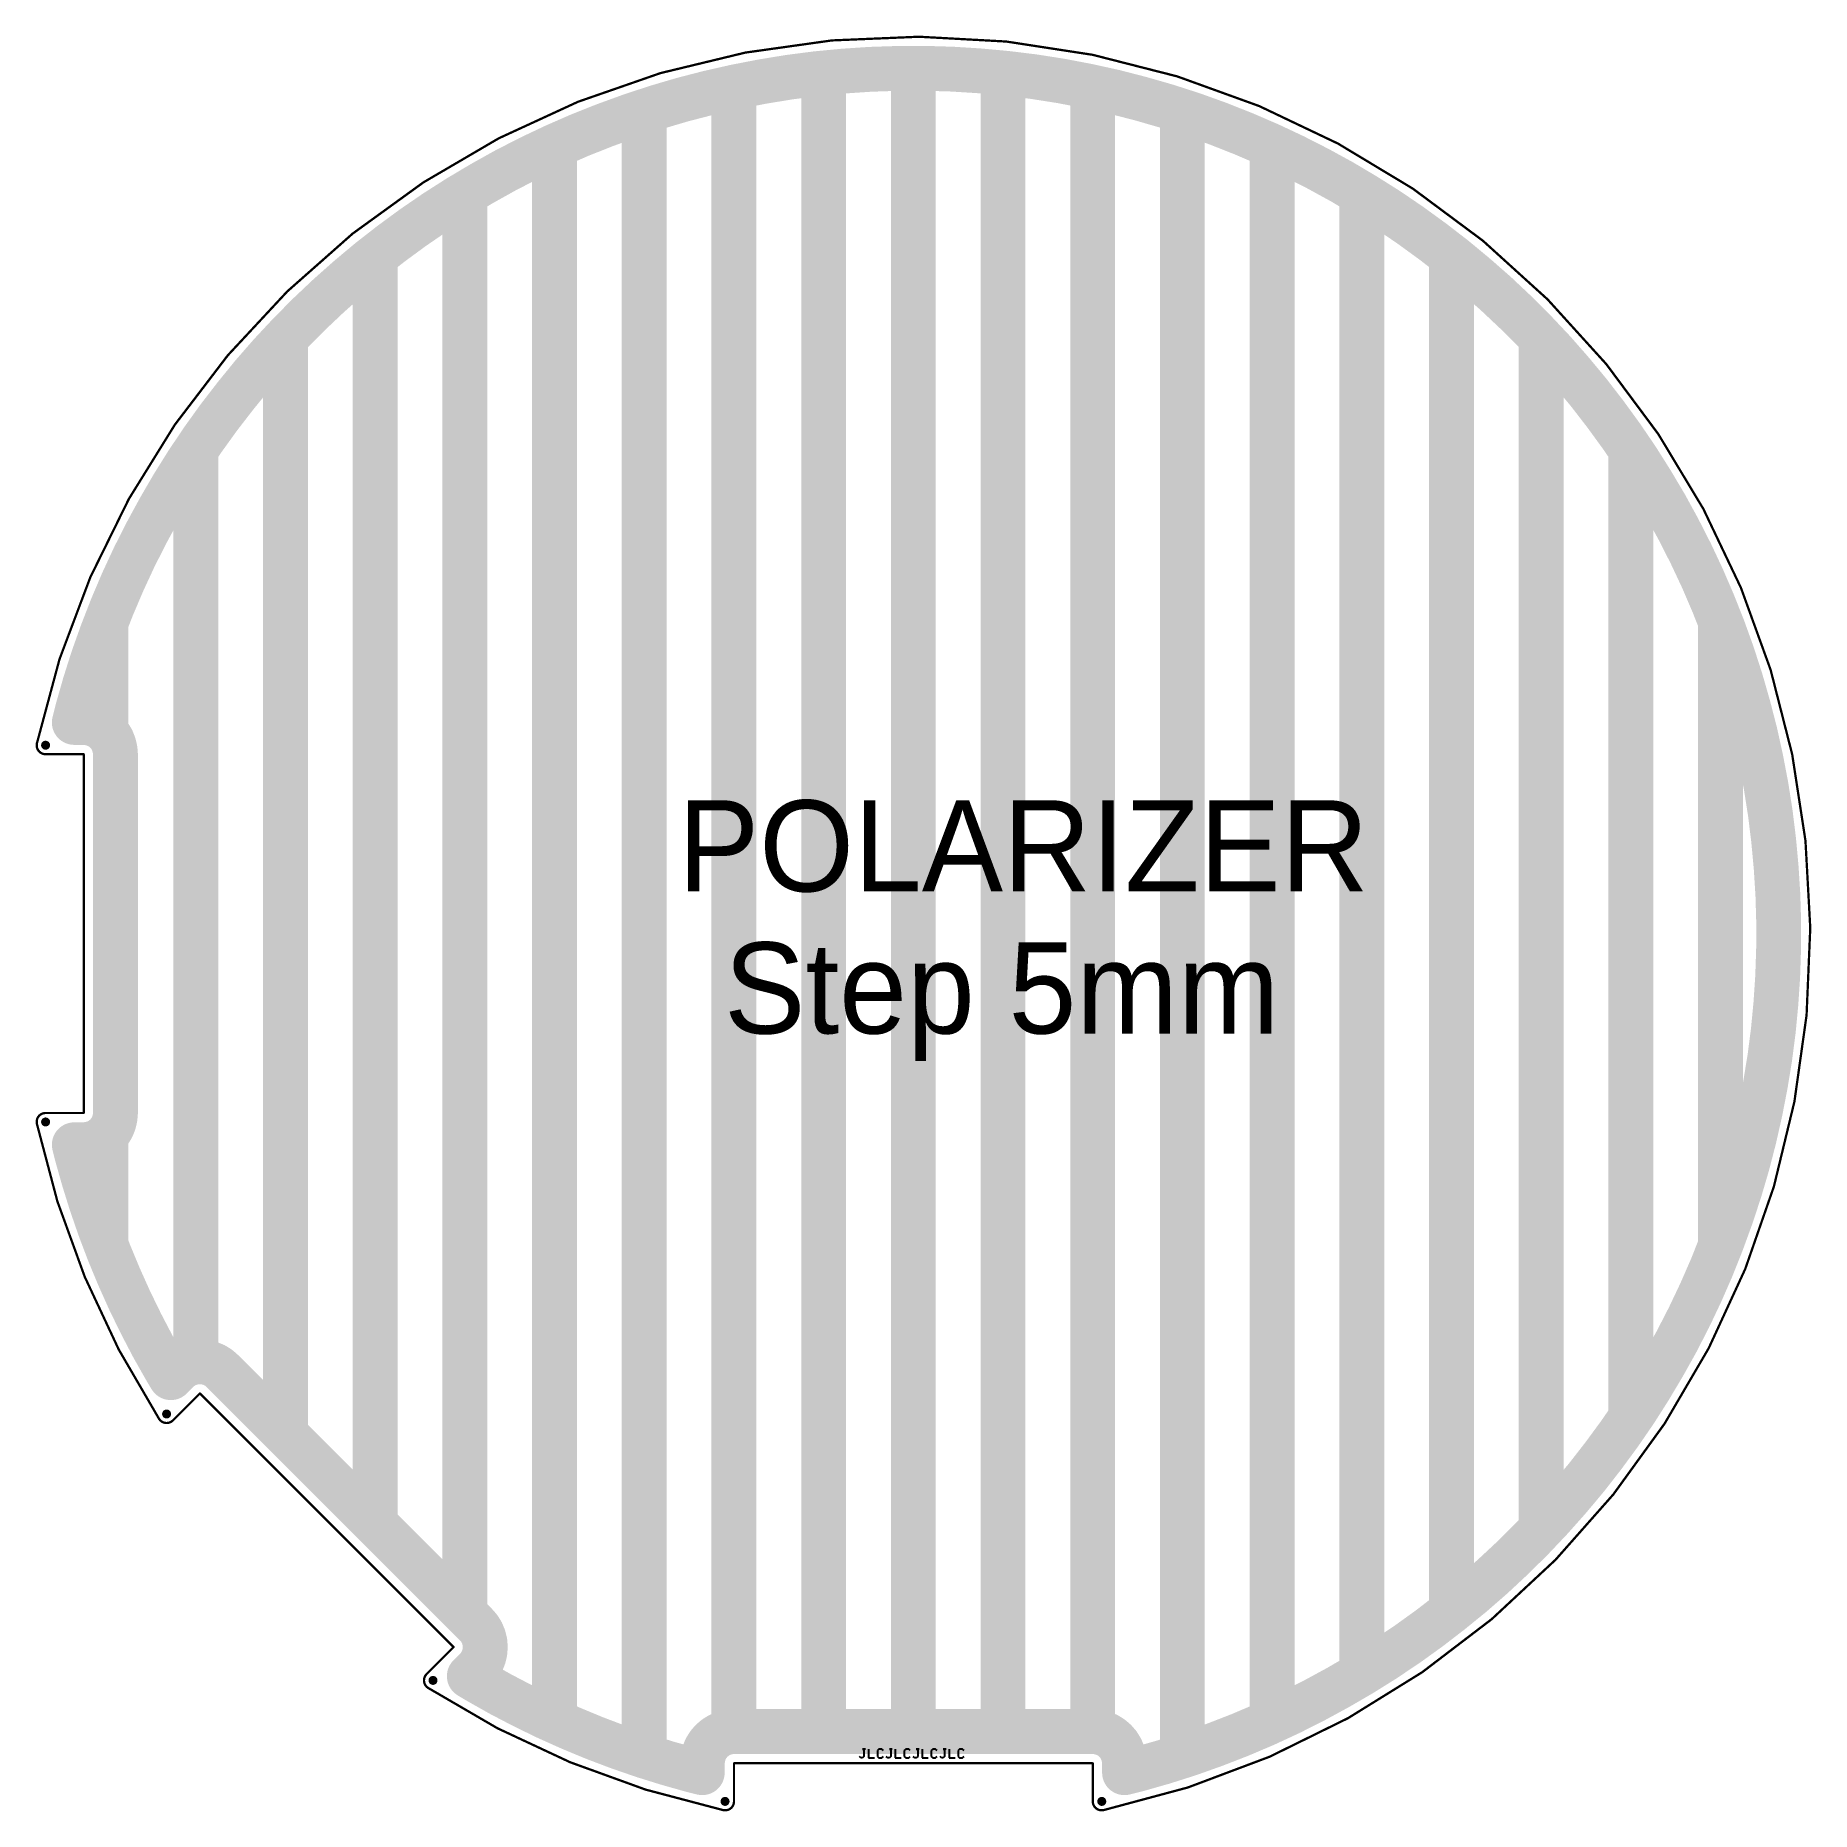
# Model space of a CAD drawing. Header units: millimetres. Extents: x -98 to 100, y -98 to 100.
import ezdxf

# ---------------------------------------------------------------- set-up
doc = ezdxf.new("R2010")
doc.units = ezdxf.units.MM
for name, color, linetype in [('BottomLayer', 5, 'Continuous'), ('BottomSolder', 6, 'Continuous'), ('Mechanical1', 6, 'Continuous'), ('PadHoleLayer', 156, 'Continuous'), ('TopLayer', 1, 'Continuous'), ('TopOverlay', 2, 'Continuous'), ('TopSolder', 216, 'Continuous')]:
    doc.layers.add(name, color=color, linetype=linetype)

msp = doc.modelspace()

# ---------------------------------------------------------------- texts
at = {"layer": 'TopOverlay'}
for s, p in [('POLARIZER', (-26.25, 4.7)), ('Step 5mm', (-21.11, -11.14))]:
    msp.add_text(s, height=10.16, dxfattribs=at).set_placement(p)

# ---------------------------------------------------------------- linework, layer by layer
at = {"layer": 'BottomLayer', "const_width": 5}
for points in [[(-19.83, 94.41), (-16.85, 94.99)], [(-16.85, 94.99), (-13.85, 95.48)], [(-13.85, 95.48), (-10.83, 95.87)], [(-10.83, 95.87), (-7.81, 96.16)], [(-10.01, -88.96), (-10.01, 95.95)], [(-7.81, 96.16), (-4.78, 96.36)], [(-4.78, 96.36), (-1.74, 96.46)], [(-1.74, 96.46), (1.3, 96.47)], [(-0.01, -88.96), (-0.01, 96.46)], [(1.3, 96.47), (4.34, 96.38)], [(4.34, 96.38), (7.37, 96.19)], [(7.37, 96.19), (10.4, 95.91)], [(9.99, -88.96), (9.99, 95.95)], [(10.4, 95.91), (13.42, 95.54)], [(13.42, 95.54), (16.42, 95.07)], [(16.42, 95.07), (19.41, 94.5)], [(-28.66, 92.12), (-25.74, 92.98)], [(-25.74, 92.98), (-22.8, 93.74)], [(-22.8, 93.74), (-19.83, 94.41)], [(-20.01, -88.96), (-20.01, 94.38)], [(19.41, 94.5), (22.37, 93.85)], [(19.99, -88.96), (19.99, 94.37)], [(22.37, 93.85), (25.32, 93.09)], [(25.32, 93.09), (28.24, 92.25)], [(-34.4, 90.13), (-31.54, 91.17)], [(-31.54, 91.17), (-28.66, 92.12)], [(-30.01, -91.69), (-30.01, 91.68)], [(28.24, 92.25), (31.13, 91.32)], [(29.99, -91.69), (29.99, 91.68)], [(31.13, 91.32), (33.99, 90.29)], [(-40.01, 87.79), (-37.22, 89.01)], [(-37.22, 89.01), (-34.4, 90.13)], [(33.99, 90.29), (36.82, 89.17)], [(36.82, 89.17), (39.61, 87.97)], [(-42.75, 86.49), (-40.01, 87.79)], [(-40.01, -87.78), (-40.01, 87.79)], [(39.61, 87.97), (42.36, 86.68)], [(39.99, -87.78), (39.99, 87.79)], [(42.36, 86.68), (45.07, 85.3)], [(-48.11, 83.62), (-45.46, 85.1)], [(-45.46, 85.1), (-42.75, 86.49)], [(45.07, 85.3), (47.74, 83.84)], [(-50.73, 82.06), (-48.11, 83.62)], [(47.74, 83.84), (50.35, 82.29)], [(-53.28, 80.43), (-50.73, 82.06)], [(-50.01, -75.81), (-50.01, 82.49)], [(49.99, -82.51), (49.99, 82.51)], [(50.35, 82.29), (52.92, 80.67)], [(52.92, 80.67), (55.43, 78.96)], [(-58.24, 76.91), (-55.79, 78.71)], [(-55.79, 78.71), (-53.28, 80.43)], [(55.43, 78.96), (57.89, 77.17)], [(-60.64, 75.04), (-58.24, 76.91)], [(57.89, 77.17), (60.3, 75.31)], [(-62.97, 73.09), (-60.64, 75.04)], [(-60.01, -65.81), (-60.01, 75.53)], [(59.99, -75.55), (59.99, 75.55)], [(60.3, 75.31), (62.64, 73.37)], [(-65.24, 71.07), (-62.97, 73.09)], [(62.64, 73.37), (64.92, 71.37)], [(-67.45, 68.98), (-65.24, 71.07)], [(64.92, 71.37), (67.14, 69.28)], [(-69.59, 66.82), (-67.45, 68.98)], [(67.14, 69.28), (69.28, 67.14)], [(-71.66, 64.6), (-69.59, 66.82)], [(69.28, 67.14), (71.37, 64.92)], [(-70.01, -55.81), (-70.01, 66.37)], [(69.99, -66.38), (69.99, 66.38)], [(71.37, 64.92), (73.37, 62.64)], [(-73.66, 62.31), (-71.66, 64.6)], [(-75.58, 59.95), (-73.66, 62.31)], [(73.37, 62.64), (75.31, 60.3)], [(-77.44, 57.54), (-75.58, 59.95)], [(75.31, 60.3), (77.17, 57.89)], [(-79.21, 55.08), (-77.44, 57.54)], [(77.17, 57.89), (78.96, 55.43)], [(-80.91, 52.55), (-79.21, 55.08)], [(78.96, 55.43), (80.67, 52.92)], [(-80.01, -47.76), (-80.01, 53.89)], [(79.99, -53.92), (79.99, 53.91)], [(-82.52, 49.98), (-80.91, 52.55)], [(80.67, 52.92), (82.29, 50.35)], [(-84.05, 47.35), (-82.52, 49.98)], [(82.29, 50.35), (83.84, 47.74)], [(-85.5, 44.68), (-84.05, 47.35)], [(83.84, 47.74), (85.3, 45.07)], [(85.3, 45.07), (86.68, 42.36)], [(-86.87, 41.97), (-85.5, 44.68)], [(-88.15, 39.21), (-86.87, 41.97)], [(86.68, 42.36), (87.97, 39.61)], [(-89.34, 36.41), (-88.15, 39.21)], [(87.97, 39.61), (89.17, 36.82)], [(-90.44, 33.58), (-89.34, 36.41)], [(89.17, 36.82), (90.29, 33.99)], [(-91.46, 30.72), (-90.44, 33.58)], [(-90.01, 22.51), (-90.01, 34.7)], [(89.99, -34.75), (89.99, 34.74)], [(90.29, 33.99), (91.32, 31.13)], [(-92.38, 27.82), (-91.46, 30.72)], [(91.32, 31.13), (92.25, 28.24)], [(-93.21, 24.9), (-92.38, 27.82)], [(92.25, 28.24), (93.09, 25.32)], [(93.09, 25.32), (93.85, 22.37)], [(-93.55, 23.54), (-93.21, 24.9)], [(-93.55, 23.54), (-92.5, 23.54)], [(-92.5, 23.54), (-91.95, 23.49)], [(-91.95, 23.49), (-91.41, 23.36)], [(-91.41, 23.36), (-90.89, 23.15)], [(-90.89, 23.15), (-90.42, 22.86)], [(-90.42, 22.86), (-90, 22.5)], [(-90, 22.5), (-89.64, 22.08)], [(-89.64, 22.08), (-89.35, 21.61)], [(-89.35, 21.61), (-89.14, 21.09)], [(93.85, 22.37), (94.5, 19.41)], [(-89.14, 21.09), (-89.01, 20.55)], [(-89.01, 20.55), (-88.96, 20)], [(-88.96, -20), (-88.96, 20)], [(94.5, 19.41), (95.07, 16.42)], [(95.07, 16.42), (95.54, 13.42)], [(95.54, 13.42), (95.91, 10.4)], [(95.91, 10.4), (96.19, 7.37)], [(96.19, 7.37), (96.38, 4.34)], [(96.38, 4.34), (96.47, 1.3)], [(96.46, -1.74), (96.47, 1.3)], [(96.36, -4.78), (96.46, -1.74)], [(96.16, -7.81), (96.36, -4.78)], [(95.87, -10.83), (96.16, -7.81)], [(95.48, -13.85), (95.87, -10.83)], [(94.99, -16.85), (95.48, -13.85)], [(94.41, -19.83), (94.99, -16.85)], [(-89.01, -20.55), (-88.96, -20)], [(93.74, -22.8), (94.41, -19.83)], [(-89.95, -22.44), (-89.64, -22.08)], [(-89.64, -22.08), (-89.35, -21.61)], [(-89.35, -21.61), (-89.14, -21.09)], [(-89.14, -21.09), (-89.01, -20.55)], [(-93.55, -23.54), (-92.5, -23.54)], [(-93.55, -23.54), (-93.27, -24.66)], [(-92.5, -23.54), (-91.95, -23.49)], [(-91.95, -23.49), (-91.41, -23.36)], [(-91.41, -23.36), (-90.89, -23.15)], [(-90.89, -23.15), (-90.42, -22.86)], [(-90.42, -22.86), (-90.06, -22.55)], [(-90.06, -22.55), (-90, -22.5)], [(-90.01, -34.7), (-90.01, -22.51)], [(-90, -22.5), (-89.95, -22.44)], [(92.98, -25.74), (93.74, -22.8)], [(-93.27, -24.66), (-92.49, -27.43)], [(92.12, -28.66), (92.98, -25.74)], [(-92.49, -27.43), (-91.63, -30.18)], [(-91.63, -30.18), (-90.69, -32.9)], [(91.17, -31.54), (92.12, -28.66)], [(90.13, -34.4), (91.17, -31.54)], [(-90.69, -32.9), (-89.67, -35.59)], [(-89.67, -35.59), (-88.57, -38.24)], [(89.01, -37.22), (90.13, -34.4)], [(87.79, -40.01), (89.01, -37.22)], [(-88.57, -38.24), (-87.39, -40.87)], [(86.49, -42.75), (87.79, -40.01)], [(-87.39, -40.87), (-86.13, -43.46)], [(-86.13, -43.46), (-84.8, -46.01)], [(85.1, -45.46), (86.49, -42.75)], [(-84.8, -46.01), (-83.39, -48.51)], [(83.62, -48.11), (85.1, -45.46)], [(-81.16, -48.11), (-80.64, -47.9)], [(-80.64, -47.9), (-80.23, -47.8)], [(-80.23, -47.8), (-80.1, -47.77)], [(-80.1, -47.77), (-79.55, -47.73)], [(-79.55, -47.73), (-79, -47.77)], [(-79, -47.77), (-78.46, -47.9)], [(-78.46, -47.9), (-77.94, -48.11)], [(-83.39, -48.51), (-82.79, -49.51)], [(-82.79, -49.51), (-82.05, -48.76)], [(-82.05, -48.76), (-81.63, -48.4)], [(-81.63, -48.4), (-81.16, -48.11)], [(-77.94, -48.11), (-77.47, -48.4)], [(-77.47, -48.4), (-77.05, -48.76)], [(-77.05, -48.76), (-48.76, -77.05)], [(82.06, -50.73), (83.62, -48.11)], [(80.43, -53.29), (82.06, -50.73)], [(78.71, -55.79), (80.43, -53.29)], [(76.91, -58.24), (78.71, -55.79)], [(75.04, -60.64), (76.91, -58.24)], [(73.09, -62.97), (75.04, -60.64)], [(71.07, -65.24), (73.09, -62.97)], [(68.98, -67.45), (71.07, -65.24)], [(66.82, -69.59), (68.98, -67.45)], [(64.6, -71.66), (66.82, -69.59)], [(62.31, -73.66), (64.6, -71.66)], [(59.95, -75.58), (62.31, -73.66)], [(57.54, -77.44), (59.95, -75.58)], [(-48.76, -77.05), (-48.4, -77.47)], [(-48.4, -77.47), (-48.11, -77.94)], [(55.08, -79.21), (57.54, -77.44)], [(-48.11, -77.94), (-47.9, -78.46)], [(-47.9, -78.46), (-47.77, -79)], [(-47.77, -79), (-47.73, -79.55)], [(-47.77, -80.1), (-47.73, -79.55)], [(52.55, -80.91), (55.08, -79.21)], [(-48.76, -82.05), (-48.4, -81.63)], [(-48.4, -81.63), (-48.22, -81.33)], [(-48.22, -81.33), (-48.11, -81.16)], [(-48.11, -81.16), (-47.9, -80.64)], [(-47.9, -80.64), (-47.77, -80.1)], [(49.98, -82.52), (52.55, -80.91)], [(-49.51, -82.79), (-48.76, -82.05)], [(-49.51, -82.79), (-48.51, -83.39)], [(-48.51, -83.39), (-46.01, -84.8)], [(47.35, -84.05), (49.98, -82.52)], [(-46.01, -84.8), (-43.46, -86.13)], [(41.97, -86.87), (44.68, -85.5)], [(44.68, -85.5), (47.35, -84.05)], [(-43.46, -86.13), (-40.87, -87.39)], [(-40.87, -87.39), (-38.24, -88.57)], [(39.21, -88.15), (41.97, -86.87)], [(-38.24, -88.57), (-35.59, -89.67)], [(-22.08, -89.64), (-21.61, -89.35)], [(-21.61, -89.35), (-21.09, -89.14)], [(-21.09, -89.14), (-20.55, -89.01)], [(-20.55, -89.01), (-20, -88.96)], [(-20, -88.96), (20, -88.96)], [(20, -88.96), (20.55, -89.01)], [(20.55, -89.01), (21.09, -89.14)], [(21.09, -89.14), (21.61, -89.35)], [(21.61, -89.35), (22.08, -89.64)], [(33.58, -90.44), (36.41, -89.34)], [(36.41, -89.34), (39.21, -88.15)], [(-35.59, -89.67), (-32.9, -90.69)], [(-32.9, -90.69), (-30.18, -91.63)], [(-23.49, -91.95), (-23.36, -91.41)], [(-23.36, -91.41), (-23.15, -90.89)], [(-23.15, -90.89), (-22.86, -90.42)], [(-22.86, -90.42), (-22.5, -90)], [(-22.5, -90), (-22.08, -89.64)], [(22.08, -89.64), (22.5, -90)], [(22.5, -90), (22.86, -90.42)], [(22.86, -90.42), (23.15, -90.89)], [(23.15, -90.89), (23.36, -91.41)], [(23.36, -91.41), (23.49, -91.95)], [(27.82, -92.38), (30.72, -91.46)], [(30.72, -91.46), (33.58, -90.44)], [(-30.18, -91.63), (-27.43, -92.49)], [(-27.43, -92.49), (-24.66, -93.27)], [(-24.66, -93.27), (-23.54, -93.55)], [(-23.54, -92.5), (-23.49, -91.95)], [(-23.54, -93.55), (-23.54, -92.5)], [(23.49, -91.95), (23.54, -92.5)], [(23.54, -93.55), (23.54, -92.5)], [(23.54, -93.55), (24.9, -93.21)], [(24.9, -93.21), (27.82, -92.38)]]:
    msp.add_lwpolyline(points, dxfattribs=at)
at = {"layer": 'BottomLayer', "const_width": 2.5}
for points in [[(-18.1, 94.99, 1), (-15.6, 94.99, 1)], [(-18.1, 94.99, 1), (-15.6, 94.99, 1)], [(-15.1, 95.48, 1), (-12.6, 95.48, 1)], [(-15.1, 95.48, 1), (-12.6, 95.48, 1)], [(-12.08, 95.87, 1), (-9.58, 95.87, 1)], [(-12.08, 95.87, 1), (-9.58, 95.87, 1)], [(-11.26, 95.95, 1), (-8.76, 95.95, 1)], [(-9.06, 96.16, 1), (-6.56, 96.16, 1)], [(-9.06, 96.16, 1), (-6.56, 96.16, 1)], [(-6.03, 96.36, 1), (-3.53, 96.36, 1)], [(-6.03, 96.36, 1), (-3.53, 96.36, 1)], [(-2.99, 96.46, 1), (-0.49, 96.46, 1)], [(-2.99, 96.46, 1), (-0.49, 96.46, 1)], [(-1.26, 96.46, 1), (1.24, 96.46, 1)], [(0.05, 96.47, 1), (2.55, 96.47, 1)], [(0.05, 96.47, 1), (2.55, 96.47, 1)], [(3.09, 96.38, 1), (5.59, 96.38, 1)], [(3.09, 96.38, 1), (5.59, 96.38, 1)], [(6.12, 96.19, 1), (8.62, 96.19, 1)], [(6.12, 96.19, 1), (8.62, 96.19, 1)], [(8.74, 95.95, 1), (11.24, 95.95, 1)], [(9.15, 95.91, 1), (11.65, 95.91, 1)], [(9.15, 95.91, 1), (11.65, 95.91, 1)], [(12.17, 95.54, 1), (14.67, 95.54, 1)], [(12.17, 95.54, 1), (14.67, 95.54, 1)], [(15.17, 95.07, 1), (17.67, 95.07, 1)], [(15.17, 95.07, 1), (17.67, 95.07, 1)], [(-26.99, 92.98, 1), (-24.49, 92.98, 1)], [(-26.99, 92.98, 1), (-24.49, 92.98, 1)], [(-24.05, 93.74, 1), (-21.55, 93.74, 1)], [(-24.05, 93.74, 1), (-21.55, 93.74, 1)], [(-21.26, 94.38, 1), (-18.76, 94.38, 1)], [(-21.08, 94.41, 1), (-18.58, 94.41, 1)], [(-21.08, 94.41, 1), (-18.58, 94.41, 1)], [(18.16, 94.5, 1), (20.66, 94.5, 1)], [(18.16, 94.5, 1), (20.66, 94.5, 1)], [(18.74, 94.37, 1), (21.24, 94.37, 1)], [(21.12, 93.85, 1), (23.62, 93.85, 1)], [(21.12, 93.85, 1), (23.62, 93.85, 1)], [(24.07, 93.09, 1), (26.57, 93.09, 1)], [(24.07, 93.09, 1), (26.57, 93.09, 1)], [(-32.79, 91.17, 1), (-30.29, 91.17, 1)], [(-32.79, 91.17, 1), (-30.29, 91.17, 1)], [(-31.26, 91.68, 1), (-28.76, 91.68, 1)], [(-29.91, 92.12, 1), (-27.41, 92.12, 1)], [(-29.91, 92.12, 1), (-27.41, 92.12, 1)], [(26.99, 92.25, 1), (29.49, 92.25, 1)], [(26.99, 92.25, 1), (29.49, 92.25, 1)], [(28.74, 91.68, 1), (31.24, 91.68, 1)], [(29.88, 91.32, 1), (32.38, 91.32, 1)], [(29.88, 91.32, 1), (32.38, 91.32, 1)], [(-38.47, 89.01, 1), (-35.97, 89.01, 1)], [(-38.47, 89.01, 1), (-35.97, 89.01, 1)], [(-35.65, 90.13, 1), (-33.15, 90.13, 1)], [(-35.65, 90.13, 1), (-33.15, 90.13, 1)], [(32.74, 90.29, 1), (35.24, 90.29, 1)], [(32.74, 90.29, 1), (35.24, 90.29, 1)], [(35.57, 89.17, 1), (38.07, 89.17, 1)], [(35.57, 89.17, 1), (38.07, 89.17, 1)], [(-41.26, 87.79, 1), (-38.76, 87.79, 1)], [(-41.26, 87.79, 1), (-38.76, 87.79, 1)], [(-41.26, 87.79, 1), (-38.76, 87.79, 1)], [(38.36, 87.97, 1), (40.86, 87.97, 1)], [(38.36, 87.97, 1), (40.86, 87.97, 1)], [(38.74, 87.79, 1), (41.24, 87.79, 1)], [(41.11, 86.68, 1), (43.61, 86.68, 1)], [(41.11, 86.68, 1), (43.61, 86.68, 1)], [(-46.71, 85.1, 1), (-44.21, 85.1, 1)], [(-46.71, 85.1, 1), (-44.21, 85.1, 1)], [(-44, 86.49, 1), (-41.5, 86.49, 1)], [(-44, 86.49, 1), (-41.5, 86.49, 1)], [(43.82, 85.3, 1), (46.32, 85.3, 1)], [(43.82, 85.3, 1), (46.32, 85.3, 1)], [(-49.36, 83.62, 1), (-46.86, 83.62, 1)], [(-49.36, 83.62, 1), (-46.86, 83.62, 1)], [(46.49, 83.84, 1), (48.99, 83.84, 1)], [(46.49, 83.84, 1), (48.99, 83.84, 1)], [(-51.97, 82.06, 1), (-49.47, 82.06, 1)], [(-51.97, 82.06, 1), (-49.47, 82.06, 1)], [(-51.26, 82.49, 1), (-48.76, 82.49, 1)], [(48.74, 82.51, 1), (51.24, 82.51, 1)], [(49.1, 82.29, 1), (51.6, 82.29, 1)], [(49.1, 82.29, 1), (51.6, 82.29, 1)], [(51.67, 80.67, 1), (54.17, 80.67, 1)], [(51.67, 80.67, 1), (54.17, 80.67, 1)], [(-57.04, 78.71, 1), (-54.54, 78.71, 1)], [(-57.04, 78.71, 1), (-54.54, 78.71, 1)], [(-54.53, 80.43, 1), (-52.03, 80.43, 1)], [(-54.53, 80.43, 1), (-52.03, 80.43, 1)], [(54.18, 78.96, 1), (56.68, 78.96, 1)], [(54.18, 78.96, 1), (56.68, 78.96, 1)], [(-59.49, 76.91, 1), (-56.99, 76.91, 1)], [(-59.49, 76.91, 1), (-56.99, 76.91, 1)], [(56.64, 77.17, 1), (59.14, 77.17, 1)], [(56.64, 77.17, 1), (59.14, 77.17, 1)], [(-61.89, 75.04, 1), (-59.39, 75.04, 1)], [(-61.89, 75.04, 1), (-59.39, 75.04, 1)], [(-61.26, 75.53, 1), (-58.76, 75.53, 1)], [(58.74, 75.55, 1), (61.24, 75.55, 1)], [(59.05, 75.31, 1), (61.55, 75.31, 1)], [(59.05, 75.31, 1), (61.55, 75.31, 1)], [(-64.22, 73.09, 1), (-61.72, 73.09, 1)], [(-64.22, 73.09, 1), (-61.72, 73.09, 1)], [(61.39, 73.37, 1), (63.89, 73.37, 1)], [(61.39, 73.37, 1), (63.89, 73.37, 1)], [(-66.49, 71.07, 1), (-63.99, 71.07, 1)], [(-66.49, 71.07, 1), (-63.99, 71.07, 1)], [(63.67, 71.37, 1), (66.17, 71.37, 1)], [(63.67, 71.37, 1), (66.17, 71.37, 1)], [(-68.7, 68.98, 1), (-66.2, 68.98, 1)], [(-68.7, 68.98, 1), (-66.2, 68.98, 1)], [(65.89, 69.28, 1), (68.39, 69.28, 1)], [(65.89, 69.28, 1), (68.39, 69.28, 1)], [(-70.84, 66.82, 1), (-68.34, 66.82, 1)], [(-70.84, 66.82, 1), (-68.34, 66.82, 1)], [(68.03, 67.14, 1), (70.53, 67.14, 1)], [(68.03, 67.14, 1), (70.53, 67.14, 1)], [(-71.26, 66.37, 1), (-68.76, 66.37, 1)], [(68.74, 66.38, 1), (71.24, 66.38, 1)], [(70.12, 64.92, 1), (72.62, 64.92, 1)], [(70.12, 64.92, 1), (72.62, 64.92, 1)], [(-72.91, 64.6, 1), (-70.41, 64.6, 1)], [(-72.91, 64.6, 1), (-70.41, 64.6, 1)], [(-74.91, 62.31, 1), (-72.41, 62.31, 1)], [(-74.91, 62.31, 1), (-72.41, 62.31, 1)], [(72.12, 62.64, 1), (74.62, 62.64, 1)], [(72.12, 62.64, 1), (74.62, 62.64, 1)], [(-76.83, 59.95, 1), (-74.33, 59.95, 1)], [(-76.83, 59.95, 1), (-74.33, 59.95, 1)], [(74.06, 60.3, 1), (76.56, 60.3, 1)], [(74.06, 60.3, 1), (76.56, 60.3, 1)], [(-78.69, 57.54, 1), (-76.19, 57.54, 1)], [(-78.69, 57.54, 1), (-76.19, 57.54, 1)], [(75.92, 57.89, 1), (78.42, 57.89, 1)], [(75.92, 57.89, 1), (78.42, 57.89, 1)], [(-80.46, 55.08, 1), (-77.96, 55.08, 1)], [(-80.46, 55.08, 1), (-77.96, 55.08, 1)], [(77.71, 55.43, 1), (80.21, 55.43, 1)], [(77.71, 55.43, 1), (80.21, 55.43, 1)], [(-81.26, 53.89, 1), (-78.76, 53.89, 1)], [(78.74, 53.91, 1), (81.24, 53.91, 1)], [(-82.16, 52.55, 1), (-79.66, 52.55, 1)], [(-82.16, 52.55, 1), (-79.66, 52.55, 1)], [(79.42, 52.92, 1), (81.92, 52.92, 1)], [(79.42, 52.92, 1), (81.92, 52.92, 1)], [(-83.77, 49.98, 1), (-81.27, 49.98, 1)], [(-83.77, 49.98, 1), (-81.27, 49.98, 1)], [(81.04, 50.35, 1), (83.54, 50.35, 1)], [(81.04, 50.35, 1), (83.54, 50.35, 1)], [(-85.3, 47.35, 1), (-82.8, 47.35, 1)], [(-85.3, 47.35, 1), (-82.8, 47.35, 1)], [(82.59, 47.74, 1), (85.09, 47.74, 1)], [(82.59, 47.74, 1), (85.09, 47.74, 1)], [(84.05, 45.07, 1), (86.55, 45.07, 1)], [(84.05, 45.07, 1), (86.55, 45.07, 1)], [(-86.75, 44.68, 1), (-84.25, 44.68, 1)], [(-86.75, 44.68, 1), (-84.25, 44.68, 1)], [(-88.12, 41.97, 1), (-85.62, 41.97, 1)], [(-88.12, 41.97, 1), (-85.62, 41.97, 1)], [(85.43, 42.36, 1), (87.93, 42.36, 1)], [(85.43, 42.36, 1), (87.93, 42.36, 1)], [(-89.4, 39.21, 1), (-86.9, 39.21, 1)], [(-89.4, 39.21, 1), (-86.9, 39.21, 1)], [(86.72, 39.61, 1), (89.22, 39.61, 1)], [(86.72, 39.61, 1), (89.22, 39.61, 1)], [(-90.59, 36.41, 1), (-88.09, 36.41, 1)], [(-90.59, 36.41, 1), (-88.09, 36.41, 1)], [(87.92, 36.82, 1), (90.42, 36.82, 1)], [(87.92, 36.82, 1), (90.42, 36.82, 1)], [(-91.69, 33.58, 1), (-89.19, 33.58, 1)], [(-91.69, 33.58, 1), (-89.19, 33.58, 1)], [(-91.26, 34.7, 1), (-88.76, 34.7, 1)], [(88.74, 34.74, 1), (91.24, 34.74, 1)], [(89.04, 33.99, 1), (91.54, 33.99, 1)], [(89.04, 33.99, 1), (91.54, 33.99, 1)], [(-92.71, 30.72, 1), (-90.21, 30.72, 1)], [(-92.71, 30.72, 1), (-90.21, 30.72, 1)], [(90.07, 31.13, 1), (92.57, 31.13, 1)], [(90.07, 31.13, 1), (92.57, 31.13, 1)], [(-93.63, 27.82, 1), (-91.13, 27.82, 1)], [(-93.63, 27.82, 1), (-91.13, 27.82, 1)], [(91, 28.24, 1), (93.5, 28.24, 1)], [(91, 28.24, 1), (93.5, 28.24, 1)], [(91.84, 25.32, 1), (94.34, 25.32, 1)], [(91.84, 25.32, 1), (94.34, 25.32, 1)], [(-94.8, 23.54, 1), (-92.3, 23.54, 1)], [(-94.8, 23.54, 1), (-92.3, 23.54, 1)], [(-94.46, 24.9, 1), (-91.96, 24.9, 1)], [(-94.46, 24.9, 1), (-91.96, 24.9, 1)], [(-93.75, 23.54, 1), (-91.25, 23.54, 1)], [(-93.75, 23.54, 1), (-91.25, 23.54, 1)], [(-93.2, 23.49, 1), (-90.7, 23.49, 1)], [(-93.2, 23.49, 1), (-90.7, 23.49, 1)], [(-92.66, 23.36, 1), (-90.16, 23.36, 1)], [(-92.66, 23.36, 1), (-90.16, 23.36, 1)], [(-92.14, 23.15, 1), (-89.64, 23.15, 1)], [(-92.14, 23.15, 1), (-89.64, 23.15, 1)], [(-91.67, 22.86, 1), (-89.17, 22.86, 1)], [(-91.67, 22.86, 1), (-89.17, 22.86, 1)], [(-91.26, 22.51, 1), (-88.76, 22.51, 1)], [(-91.25, 22.5, 1), (-88.75, 22.5, 1)], [(-91.25, 22.5, 1), (-88.75, 22.5, 1)], [(-90.89, 22.08, 1), (-88.39, 22.08, 1)], [(-90.89, 22.08, 1), (-88.39, 22.08, 1)], [(-90.6, 21.61, 1), (-88.1, 21.61, 1)], [(-90.6, 21.61, 1), (-88.1, 21.61, 1)], [(92.6, 22.37, 1), (95.1, 22.37, 1)], [(92.6, 22.37, 1), (95.1, 22.37, 1)], [(-90.39, 21.09, 1), (-87.89, 21.09, 1)], [(-90.39, 21.09, 1), (-87.89, 21.09, 1)], [(-90.26, 20.55, 1), (-87.76, 20.55, 1)], [(-90.26, 20.55, 1), (-87.76, 20.55, 1)], [(-90.21, 20, 1), (-87.71, 20, 1)], [(-90.21, 20, 1), (-87.71, 20, 1)], [(93.25, 19.41, 1), (95.75, 19.41, 1)], [(93.25, 19.41, 1), (95.75, 19.41, 1)], [(93.82, 16.42, 1), (96.32, 16.42, 1)], [(93.82, 16.42, 1), (96.32, 16.42, 1)], [(94.29, 13.42, 1), (96.79, 13.42, 1)], [(94.29, 13.42, 1), (96.79, 13.42, 1)], [(94.66, 10.4, 1), (97.16, 10.4, 1)], [(94.66, 10.4, 1), (97.16, 10.4, 1)], [(94.94, 7.37, 1), (97.44, 7.37, 1)], [(94.94, 7.37, 1), (97.44, 7.37, 1)], [(95.13, 4.34, 1), (97.63, 4.34, 1)], [(95.13, 4.34, 1), (97.63, 4.34, 1)], [(95.22, 1.3, 1), (97.72, 1.3, 1)], [(95.22, 1.3, 1), (97.72, 1.3, 1)], [(95.21, -1.74, 1), (97.71, -1.74, 1)], [(95.21, -1.74, 1), (97.71, -1.74, 1)], [(95.11, -4.78, 1), (97.61, -4.78, 1)], [(95.11, -4.78, 1), (97.61, -4.78, 1)], [(94.91, -7.81, 1), (97.41, -7.81, 1)], [(94.91, -7.81, 1), (97.41, -7.81, 1)], [(94.62, -10.83, 1), (97.12, -10.83, 1)], [(94.62, -10.83, 1), (97.12, -10.83, 1)], [(94.23, -13.85, 1), (96.73, -13.85, 1)], [(94.23, -13.85, 1), (96.73, -13.85, 1)], [(93.74, -16.85, 1), (96.24, -16.85, 1)], [(93.74, -16.85, 1), (96.24, -16.85, 1)], [(-90.21, -20, 1), (-87.71, -20, 1)], [(-90.21, -20, 1), (-87.71, -20, 1)], [(93.16, -19.83, 1), (95.66, -19.83, 1)], [(93.16, -19.83, 1), (95.66, -19.83, 1)], [(-90.89, -22.08, 1), (-88.39, -22.08, 1)], [(-90.89, -22.08, 1), (-88.39, -22.08, 1)], [(-90.6, -21.61, 1), (-88.1, -21.61, 1)], [(-90.6, -21.61, 1), (-88.1, -21.61, 1)], [(-90.39, -21.09, 1), (-87.89, -21.09, 1)], [(-90.39, -21.09, 1), (-87.89, -21.09, 1)], [(-90.26, -20.55, 1), (-87.76, -20.55, 1)], [(-90.26, -20.55, 1), (-87.76, -20.55, 1)], [(-94.8, -23.54, 1), (-92.3, -23.54, 1)], [(-94.8, -23.54, 1), (-92.3, -23.54, 1)], [(-93.75, -23.54, 1), (-91.25, -23.54, 1)], [(-93.75, -23.54, 1), (-91.25, -23.54, 1)], [(-93.2, -23.49, 1), (-90.7, -23.49, 1)], [(-93.2, -23.49, 1), (-90.7, -23.49, 1)], [(-92.66, -23.36, 1), (-90.16, -23.36, 1)], [(-92.66, -23.36, 1), (-90.16, -23.36, 1)], [(-92.14, -23.15, 1), (-89.64, -23.15, 1)], [(-92.14, -23.15, 1), (-89.64, -23.15, 1)], [(-91.67, -22.86, 1), (-89.17, -22.86, 1)], [(-91.67, -22.86, 1), (-89.17, -22.86, 1)], [(-91.31, -22.55, 1), (-88.81, -22.55, 1)], [(-91.31, -22.55, 1), (-88.81, -22.55, 1)], [(-91.26, -22.51, 1), (-88.76, -22.51, 1)], [(-91.25, -22.5, 1), (-88.75, -22.5, 1)], [(-91.25, -22.5, 1), (-88.75, -22.5, 1)], [(-91.2, -22.44, 1), (-88.7, -22.44, 1)], [(-91.2, -22.44, 1), (-88.7, -22.44, 1)], [(92.49, -22.8, 1), (94.99, -22.8, 1)], [(92.49, -22.8, 1), (94.99, -22.8, 1)], [(-94.52, -24.66, 1), (-92.02, -24.66, 1)], [(-94.52, -24.66, 1), (-92.02, -24.66, 1)], [(91.73, -25.74, 1), (94.23, -25.74, 1)], [(91.73, -25.74, 1), (94.23, -25.74, 1)], [(-93.74, -27.43, 1), (-91.24, -27.43, 1)], [(-93.74, -27.43, 1), (-91.24, -27.43, 1)], [(-92.88, -30.18, 1), (-90.38, -30.18, 1)], [(-92.88, -30.18, 1), (-90.38, -30.18, 1)], [(90.87, -28.66, 1), (93.37, -28.66, 1)], [(90.87, -28.66, 1), (93.37, -28.66, 1)], [(89.92, -31.54, 1), (92.42, -31.54, 1)], [(89.92, -31.54, 1), (92.42, -31.54, 1)], [(-91.94, -32.9, 1), (-89.44, -32.9, 1)], [(-91.94, -32.9, 1), (-89.44, -32.9, 1)], [(-91.26, -34.7, 1), (-88.76, -34.7, 1)], [(-90.92, -35.59, 1), (-88.42, -35.59, 1)], [(-90.92, -35.59, 1), (-88.42, -35.59, 1)], [(88.74, -34.75, 1), (91.24, -34.75, 1)], [(88.88, -34.4, 1), (91.38, -34.4, 1)], [(88.88, -34.4, 1), (91.38, -34.4, 1)], [(87.76, -37.22, 1), (90.26, -37.22, 1)], [(87.76, -37.22, 1), (90.26, -37.22, 1)], [(-89.82, -38.24, 1), (-87.32, -38.24, 1)], [(-89.82, -38.24, 1), (-87.32, -38.24, 1)], [(86.54, -40.01, 1), (89.04, -40.01, 1)], [(86.54, -40.01, 1), (89.04, -40.01, 1)], [(-88.64, -40.87, 1), (-86.14, -40.87, 1)], [(-88.64, -40.87, 1), (-86.14, -40.87, 1)], [(-87.38, -43.46, 1), (-84.88, -43.46, 1)], [(-87.38, -43.46, 1), (-84.88, -43.46, 1)], [(85.24, -42.75, 1), (87.74, -42.75, 1)], [(85.24, -42.75, 1), (87.74, -42.75, 1)], [(-86.05, -46.01, 1), (-83.55, -46.01, 1)], [(-86.05, -46.01, 1), (-83.55, -46.01, 1)], [(83.85, -45.46, 1), (86.35, -45.46, 1)], [(83.85, -45.46, 1), (86.35, -45.46, 1)], [(-81.89, -47.9, 1), (-79.39, -47.9, 1)], [(-81.89, -47.9, 1), (-79.39, -47.9, 1)], [(-81.48, -47.8, 1), (-78.98, -47.8, 1)], [(-81.48, -47.8, 1), (-78.98, -47.8, 1)], [(-81.35, -47.77, 1), (-78.85, -47.77, 1)], [(-81.35, -47.77, 1), (-78.85, -47.77, 1)], [(-81.26, -47.76, 1), (-78.76, -47.76, 1)], [(-80.8, -47.73, 1), (-78.3, -47.73, 1)], [(-80.8, -47.73, 1), (-78.3, -47.73, 1)], [(-80.25, -47.77, 1), (-77.75, -47.77, 1)], [(-80.25, -47.77, 1), (-77.75, -47.77, 1)], [(-79.71, -47.9, 1), (-77.21, -47.9, 1)], [(-79.71, -47.9, 1), (-77.21, -47.9, 1)], [(-84.64, -48.51, 1), (-82.14, -48.51, 1)], [(-84.64, -48.51, 1), (-82.14, -48.51, 1)], [(-84.04, -49.51, 1), (-81.54, -49.51, 1)], [(-84.04, -49.51, 1), (-81.54, -49.51, 1)], [(-83.3, -48.76, 1), (-80.8, -48.76, 1)], [(-83.3, -48.76, 1), (-80.8, -48.76, 1)], [(-82.88, -48.4, 1), (-80.38, -48.4, 1)], [(-82.88, -48.4, 1), (-80.38, -48.4, 1)], [(-82.41, -48.11, 1), (-79.91, -48.11, 1)], [(-82.41, -48.11, 1), (-79.91, -48.11, 1)], [(-79.19, -48.11, 1), (-76.69, -48.11, 1)], [(-79.19, -48.11, 1), (-76.69, -48.11, 1)], [(-78.72, -48.4, 1), (-76.22, -48.4, 1)], [(-78.72, -48.4, 1), (-76.22, -48.4, 1)], [(-78.3, -48.76, 1), (-75.8, -48.76, 1)], [(-78.3, -48.76, 1), (-75.8, -48.76, 1)], [(82.37, -48.11, 1), (84.87, -48.11, 1)], [(82.37, -48.11, 1), (84.87, -48.11, 1)], [(80.81, -50.73, 1), (83.31, -50.73, 1)], [(80.81, -50.73, 1), (83.31, -50.73, 1)], [(78.74, -53.92, 1), (81.24, -53.92, 1)], [(79.18, -53.29, 1), (81.68, -53.29, 1)], [(79.18, -53.29, 1), (81.68, -53.29, 1)], [(-71.26, -55.81, 1), (-68.76, -55.81, 1)], [(77.46, -55.79, 1), (79.96, -55.79, 1)], [(77.46, -55.79, 1), (79.96, -55.79, 1)], [(75.66, -58.24, 1), (78.16, -58.24, 1)], [(75.66, -58.24, 1), (78.16, -58.24, 1)], [(73.79, -60.64, 1), (76.29, -60.64, 1)], [(73.79, -60.64, 1), (76.29, -60.64, 1)], [(71.84, -62.97, 1), (74.34, -62.97, 1)], [(71.84, -62.97, 1), (74.34, -62.97, 1)], [(-61.26, -65.81, 1), (-58.76, -65.81, 1)], [(69.82, -65.24, 1), (72.32, -65.24, 1)], [(69.82, -65.24, 1), (72.32, -65.24, 1)], [(67.73, -67.45, 1), (70.23, -67.45, 1)], [(67.73, -67.45, 1), (70.23, -67.45, 1)], [(68.74, -66.38, 1), (71.24, -66.38, 1)], [(65.57, -69.59, 1), (68.07, -69.59, 1)], [(65.57, -69.59, 1), (68.07, -69.59, 1)], [(63.35, -71.66, 1), (65.85, -71.66, 1)], [(63.35, -71.66, 1), (65.85, -71.66, 1)], [(61.06, -73.66, 1), (63.56, -73.66, 1)], [(61.06, -73.66, 1), (63.56, -73.66, 1)], [(58.7, -75.58, 1), (61.2, -75.58, 1)], [(58.7, -75.58, 1), (61.2, -75.58, 1)], [(58.74, -75.55, 1), (61.24, -75.55, 1)], [(-51.26, -75.81, 1), (-48.76, -75.81, 1)], [(-50.01, -77.05, 1), (-47.51, -77.05, 1)], [(-50.01, -77.05, 1), (-47.51, -77.05, 1)], [(-49.65, -77.47, 1), (-47.15, -77.47, 1)], [(-49.65, -77.47, 1), (-47.15, -77.47, 1)], [(56.29, -77.44, 1), (58.79, -77.44, 1)], [(56.29, -77.44, 1), (58.79, -77.44, 1)], [(-49.36, -77.94, 1), (-46.86, -77.94, 1)], [(-49.36, -77.94, 1), (-46.86, -77.94, 1)], [(-49.15, -78.46, 1), (-46.65, -78.46, 1)], [(-49.15, -78.46, 1), (-46.65, -78.46, 1)], [(-49.02, -79, 1), (-46.52, -79, 1)], [(-49.02, -79, 1), (-46.52, -79, 1)], [(-48.98, -79.55, 1), (-46.48, -79.55, 1)], [(-48.98, -79.55, 1), (-46.48, -79.55, 1)], [(53.83, -79.21, 1), (56.33, -79.21, 1)], [(53.83, -79.21, 1), (56.33, -79.21, 1)], [(-49.65, -81.63, 1), (-47.15, -81.63, 1)], [(-49.65, -81.63, 1), (-47.15, -81.63, 1)], [(-49.47, -81.33, 1), (-46.97, -81.33, 1)], [(-49.47, -81.33, 1), (-46.97, -81.33, 1)], [(-49.36, -81.16, 1), (-46.86, -81.16, 1)], [(-49.36, -81.16, 1), (-46.86, -81.16, 1)], [(-49.15, -80.64, 1), (-46.65, -80.64, 1)], [(-49.15, -80.64, 1), (-46.65, -80.64, 1)], [(-49.02, -80.1, 1), (-46.52, -80.1, 1)], [(-49.02, -80.1, 1), (-46.52, -80.1, 1)], [(51.3, -80.91, 1), (53.8, -80.91, 1)], [(51.3, -80.91, 1), (53.8, -80.91, 1)], [(-50.76, -82.79, 1), (-48.26, -82.79, 1)], [(-50.76, -82.79, 1), (-48.26, -82.79, 1)], [(-50.01, -82.05, 1), (-47.51, -82.05, 1)], [(-50.01, -82.05, 1), (-47.51, -82.05, 1)], [(-49.76, -83.39, 1), (-47.26, -83.39, 1)], [(-49.76, -83.39, 1), (-47.26, -83.39, 1)], [(48.73, -82.52, 1), (51.23, -82.52, 1)], [(48.73, -82.52, 1), (51.23, -82.52, 1)], [(48.74, -82.51, 1), (51.24, -82.51, 1)], [(-47.26, -84.8, 1), (-44.76, -84.8, 1)], [(-47.26, -84.8, 1), (-44.76, -84.8, 1)], [(43.43, -85.5, 1), (45.93, -85.5, 1)], [(43.43, -85.5, 1), (45.93, -85.5, 1)], [(46.1, -84.05, 1), (48.6, -84.05, 1)], [(46.1, -84.05, 1), (48.6, -84.05, 1)], [(-44.71, -86.13, 1), (-42.21, -86.13, 1)], [(-44.71, -86.13, 1), (-42.21, -86.13, 1)], [(-42.12, -87.39, 1), (-39.62, -87.39, 1)], [(-42.12, -87.39, 1), (-39.62, -87.39, 1)], [(40.72, -86.87, 1), (43.22, -86.87, 1)], [(40.72, -86.87, 1), (43.22, -86.87, 1)], [(-41.26, -87.78, 1), (-38.76, -87.78, 1)], [(-39.49, -88.57, 1), (-36.99, -88.57, 1)], [(-39.49, -88.57, 1), (-36.99, -88.57, 1)], [(-22.86, -89.35, 1), (-20.36, -89.35, 1)], [(-22.86, -89.35, 1), (-20.36, -89.35, 1)], [(-22.34, -89.14, 1), (-19.84, -89.14, 1)], [(-22.34, -89.14, 1), (-19.84, -89.14, 1)], [(-21.8, -89.01, 1), (-19.3, -89.01, 1)], [(-21.8, -89.01, 1), (-19.3, -89.01, 1)], [(-21.26, -88.96, 1), (-18.76, -88.96, 1)], [(-21.25, -88.96, 1), (-18.75, -88.96, 1)], [(-21.25, -88.96, 1), (-18.75, -88.96, 1)], [(-11.26, -88.96, 1), (-8.76, -88.96, 1)], [(-1.26, -88.96, 1), (1.24, -88.96, 1)], [(8.74, -88.96, 1), (11.24, -88.96, 1)], [(18.74, -88.96, 1), (21.24, -88.96, 1)], [(18.75, -88.96, 1), (21.25, -88.96, 1)], [(18.75, -88.96, 1), (21.25, -88.96, 1)], [(19.3, -89.01, 1), (21.8, -89.01, 1)], [(19.3, -89.01, 1), (21.8, -89.01, 1)], [(19.84, -89.14, 1), (22.34, -89.14, 1)], [(19.84, -89.14, 1), (22.34, -89.14, 1)], [(20.36, -89.35, 1), (22.86, -89.35, 1)], [(20.36, -89.35, 1), (22.86, -89.35, 1)], [(35.16, -89.34, 1), (37.66, -89.34, 1)], [(35.16, -89.34, 1), (37.66, -89.34, 1)], [(37.96, -88.15, 1), (40.46, -88.15, 1)], [(37.96, -88.15, 1), (40.46, -88.15, 1)], [(38.74, -87.78, 1), (41.24, -87.78, 1)], [(-36.84, -89.67, 1), (-34.34, -89.67, 1)], [(-36.84, -89.67, 1), (-34.34, -89.67, 1)], [(-34.15, -90.69, 1), (-31.65, -90.69, 1)], [(-34.15, -90.69, 1), (-31.65, -90.69, 1)], [(-24.61, -91.41, 1), (-22.11, -91.41, 1)], [(-24.61, -91.41, 1), (-22.11, -91.41, 1)], [(-24.4, -90.89, 1), (-21.9, -90.89, 1)], [(-24.4, -90.89, 1), (-21.9, -90.89, 1)], [(-24.11, -90.42, 1), (-21.61, -90.42, 1)], [(-24.11, -90.42, 1), (-21.61, -90.42, 1)], [(-23.75, -90, 1), (-21.25, -90, 1)], [(-23.75, -90, 1), (-21.25, -90, 1)], [(-23.33, -89.64, 1), (-20.83, -89.64, 1)], [(-23.33, -89.64, 1), (-20.83, -89.64, 1)], [(20.83, -89.64, 1), (23.33, -89.64, 1)], [(20.83, -89.64, 1), (23.33, -89.64, 1)], [(21.25, -90, 1), (23.75, -90, 1)], [(21.25, -90, 1), (23.75, -90, 1)], [(21.61, -90.42, 1), (24.11, -90.42, 1)], [(21.61, -90.42, 1), (24.11, -90.42, 1)], [(21.9, -90.89, 1), (24.4, -90.89, 1)], [(21.9, -90.89, 1), (24.4, -90.89, 1)], [(22.11, -91.41, 1), (24.61, -91.41, 1)], [(22.11, -91.41, 1), (24.61, -91.41, 1)], [(29.47, -91.46, 1), (31.97, -91.46, 1)], [(29.47, -91.46, 1), (31.97, -91.46, 1)], [(32.33, -90.44, 1), (34.83, -90.44, 1)], [(32.33, -90.44, 1), (34.83, -90.44, 1)], [(-31.43, -91.63, 1), (-28.93, -91.63, 1)], [(-31.43, -91.63, 1), (-28.93, -91.63, 1)], [(-31.26, -91.69, 1), (-28.76, -91.69, 1)], [(-28.68, -92.49, 1), (-26.18, -92.49, 1)], [(-28.68, -92.49, 1), (-26.18, -92.49, 1)], [(-25.91, -93.27, 1), (-23.41, -93.27, 1)], [(-25.91, -93.27, 1), (-23.41, -93.27, 1)], [(-24.79, -92.5, 1), (-22.29, -92.5, 1)], [(-24.79, -92.5, 1), (-22.29, -92.5, 1)], [(-24.79, -93.55, 1), (-22.29, -93.55, 1)], [(-24.79, -93.55, 1), (-22.29, -93.55, 1)], [(-24.74, -91.95, 1), (-22.24, -91.95, 1)], [(-24.74, -91.95, 1), (-22.24, -91.95, 1)], [(22.24, -91.95, 1), (24.74, -91.95, 1)], [(22.24, -91.95, 1), (24.74, -91.95, 1)], [(22.29, -92.5, 1), (24.79, -92.5, 1)], [(22.29, -92.5, 1), (24.79, -92.5, 1)], [(22.29, -93.55, 1), (24.79, -93.55, 1)], [(22.29, -93.55, 1), (24.79, -93.55, 1)], [(23.65, -93.21, 1), (26.15, -93.21, 1)], [(23.65, -93.21, 1), (26.15, -93.21, 1)], [(26.57, -92.38, 1), (29.07, -92.38, 1)], [(26.57, -92.38, 1), (29.07, -92.38, 1)], [(28.74, -91.69, 1), (31.24, -91.69, 1)]]:
    msp.add_lwpolyline(points, format="xyb", close=True, dxfattribs=at)
at = {"layer": 'BottomSolder', "const_width": 0.05}
for points in [[(-96.77, 21, 1), (-96.72, 21, 1)], [(-96.77, -21, 1), (-96.72, -21, 1)], [(-83.28, -53.56, 1), (-83.23, -53.56, 1)], [(-53.59, -83.26, 1), (-53.54, -83.26, 1)], [(-21.03, -96.75, 1), (-20.98, -96.75, 1)], [(-21.03, -96.75, 1), (-20.98, -96.75, 1)], [(20.97, -96.75, 1), (21.02, -96.75, 1)], [(20.97, -96.75, 1), (21.02, -96.75, 1)]]:
    msp.add_lwpolyline(points, format="xyb", close=True, dxfattribs=at)
at = {"layer": 'Mechanical1', "const_width": 0.254}
for points in [[(-97.72, 21.21, -1.832353), (21.21, -97.72)], [(-96.75, 20, -0.478298), (-97.72, 21.21)], [(-97.72, -21.21, -0.478297), (-96.75, -20)], [(-84.1, -54.1, -0.089717), (-97.72, -21.21)], [(-82.55, -54.27, -0.478298), (-84.1, -54.1)], [(-54.1, -84.1, -0.478297), (-54.27, -82.55)], [(-21.21, -97.72, -0.089717), (-54.1, -84.1)], [(-20, -96.75, -0.478298), (-21.21, -97.72)], [(21.21, -97.72, -0.478297), (20, -96.75)]]:
    msp.add_lwpolyline(points, format="xyb", dxfattribs=at)
at = {"layer": 'Mechanical1', "const_width": 0.127}
for points in [[(-97.79, 21.21, 1), (-97.66, 21.21, 1)], [(-97.79, 21.21, 1), (-97.66, 21.21, 1)], [(-96.81, 20, 1), (-96.68, 20, 1)], [(-96.81, 20, 1), (-96.68, 20, 1)], [(-92.56, 20, 1), (-92.44, 20, 1)], [(-92.56, 20, 1), (-92.44, 20, 1)], [(-97.79, -21.21, 1), (-97.66, -21.21, 1)], [(-97.79, -21.21, 1), (-97.66, -21.21, 1)], [(-96.81, -20, 1), (-96.68, -20, 1)], [(-96.81, -20, 1), (-96.68, -20, 1)], [(-92.56, -20, 1), (-92.44, -20, 1)], [(-92.56, -20, 1), (-92.44, -20, 1)], [(-79.61, -51.27, 1), (-79.49, -51.27, 1)], [(-79.61, -51.27, 1), (-79.49, -51.27, 1)], [(-84.16, -54.1, 1), (-84.04, -54.1, 1)], [(-84.16, -54.1, 1), (-84.04, -54.1, 1)], [(-82.62, -54.27, 1), (-82.49, -54.27, 1)], [(-82.62, -54.27, 1), (-82.49, -54.27, 1)], [(-51.33, -79.55, 1), (-51.2, -79.55, 1)], [(-51.33, -79.55, 1), (-51.2, -79.55, 1)], [(-54.33, -82.55, 1), (-54.2, -82.55, 1)], [(-54.33, -82.55, 1), (-54.2, -82.55, 1)], [(-54.17, -84.1, 1), (-54.04, -84.1, 1)], [(-54.17, -84.1, 1), (-54.04, -84.1, 1)], [(-20.06, -92.5, 1), (-19.94, -92.5, 1)], [(-20.06, -92.5, 1), (-19.94, -92.5, 1)], [(19.94, -92.5, 1), (20.06, -92.5, 1)], [(19.94, -92.5, 1), (20.06, -92.5, 1)], [(-20.06, -96.75, 1), (-19.94, -96.75, 1)], [(-20.06, -96.75, 1), (-19.94, -96.75, 1)], [(19.94, -96.75, 1), (20.06, -96.75, 1)], [(19.94, -96.75, 1), (20.06, -96.75, 1)], [(-21.28, -97.72, 1), (-21.15, -97.72, 1)], [(-21.28, -97.72, 1), (-21.15, -97.72, 1)], [(21.15, -97.72, 1), (21.28, -97.72, 1)], [(21.15, -97.72, 1), (21.28, -97.72, 1)]]:
    msp.add_lwpolyline(points, format="xyb", close=True, dxfattribs=at)
at = {"layer": 'Mechanical1', "const_width": 0.254}
for points in [[(-96.75, 20), (-92.5, 20)], [(-92.5, -20), (-92.5, 20)], [(-96.75, -20), (-92.5, -20)], [(-82.55, -54.27), (-79.55, -51.27)], [(-79.55, -51.27), (-51.27, -79.55)], [(-54.27, -82.55), (-51.27, -79.55)], [(-20, -96.75), (-20, -92.5)], [(-20, -92.5), (20, -92.5)], [(20, -96.75), (20, -92.5)]]:
    msp.add_lwpolyline(points, dxfattribs=at)
at = {"layer": 'PadHoleLayer'}
for points, const_width in [([(-97, 21, 1), (-96.5, 21, 1)], 0.5), ([(-97, -21, 1), (-96.5, -21, 1)], 0.5), ([(-83.51, -53.56, 1), (-83.01, -53.56, 1)], 0.5), ([(-53.81, -83.26, 1), (-53.31, -83.26, 1)], 0.5), ([(-21.25, -96.75, 1), (-20.75, -96.75, 1)], 0.5), ([(-21.13, -96.75, 1), (-20.88, -96.75, 1)], 0.25), ([(20.75, -96.75, 1), (21.25, -96.75, 1)], 0.5), ([(20.87, -96.75, 1), (21.12, -96.75, 1)], 0.25)]:
    msp.add_lwpolyline(points, format="xyb", close=True, dxfattribs=dict(at, const_width=const_width))
at = {"layer": 'TopLayer', "const_width": 5}
for points in [[(-19.83, 94.41), (-16.85, 94.99)], [(-16.85, 94.99), (-13.85, 95.48)], [(-13.85, 95.48), (-10.83, 95.87)], [(-10.83, 95.87), (-7.81, 96.16)], [(-10.01, -88.96), (-10.01, 95.95)], [(-7.81, 96.16), (-4.78, 96.36)], [(-4.78, 96.36), (-1.74, 96.46)], [(-1.74, 96.46), (1.3, 96.47)], [(-0.01, -88.96), (-0.01, 96.46)], [(1.3, 96.47), (4.34, 96.38)], [(4.34, 96.38), (7.37, 96.19)], [(7.37, 96.19), (10.4, 95.91)], [(9.99, -88.96), (9.99, 95.95)], [(10.4, 95.91), (13.42, 95.54)], [(13.42, 95.54), (16.42, 95.07)], [(16.42, 95.07), (19.41, 94.5)], [(-28.66, 92.12), (-25.74, 92.98)], [(-25.74, 92.98), (-22.8, 93.74)], [(-22.8, 93.74), (-19.83, 94.41)], [(-20.01, -88.96), (-20.01, 94.38)], [(19.41, 94.5), (22.37, 93.85)], [(19.99, -88.96), (19.99, 94.37)], [(22.37, 93.85), (25.32, 93.09)], [(25.32, 93.09), (28.24, 92.25)], [(-34.4, 90.13), (-31.54, 91.17)], [(-31.54, 91.17), (-28.66, 92.12)], [(-30.01, -91.69), (-30.01, 91.68)], [(28.24, 92.25), (31.13, 91.32)], [(29.99, -91.69), (29.99, 91.68)], [(31.13, 91.32), (33.99, 90.29)], [(-40.01, 87.79), (-37.22, 89.01)], [(-37.22, 89.01), (-34.4, 90.13)], [(33.99, 90.29), (36.82, 89.17)], [(36.82, 89.17), (39.61, 87.97)], [(-42.75, 86.49), (-40.01, 87.79)], [(-40.01, -87.78), (-40.01, 87.79)], [(39.61, 87.97), (42.36, 86.68)], [(39.99, -87.78), (39.99, 87.79)], [(42.36, 86.68), (45.07, 85.3)], [(-48.11, 83.62), (-45.46, 85.1)], [(-45.46, 85.1), (-42.75, 86.49)], [(45.07, 85.3), (47.74, 83.84)], [(-50.73, 82.06), (-48.11, 83.62)], [(47.74, 83.84), (50.35, 82.29)], [(-53.28, 80.43), (-50.73, 82.06)], [(-50.01, -75.81), (-50.01, 82.49)], [(49.99, -82.51), (49.99, 82.51)], [(50.35, 82.29), (52.92, 80.67)], [(52.92, 80.67), (55.43, 78.96)], [(-58.24, 76.91), (-55.79, 78.71)], [(-55.79, 78.71), (-53.28, 80.43)], [(55.43, 78.96), (57.89, 77.17)], [(-60.64, 75.04), (-58.24, 76.91)], [(57.89, 77.17), (60.3, 75.31)], [(-62.97, 73.09), (-60.64, 75.04)], [(-60.01, -65.81), (-60.01, 75.53)], [(59.99, -75.55), (59.99, 75.55)], [(60.3, 75.31), (62.64, 73.37)], [(-65.24, 71.07), (-62.97, 73.09)], [(62.64, 73.37), (64.92, 71.37)], [(-67.45, 68.98), (-65.24, 71.07)], [(64.92, 71.37), (67.14, 69.28)], [(-69.59, 66.82), (-67.45, 68.98)], [(67.14, 69.28), (69.28, 67.14)], [(-71.66, 64.6), (-69.59, 66.82)], [(69.28, 67.14), (71.37, 64.92)], [(-70.01, -55.81), (-70.01, 66.37)], [(69.99, -66.38), (69.99, 66.38)], [(71.37, 64.92), (73.37, 62.64)], [(-73.66, 62.31), (-71.66, 64.6)], [(-75.58, 59.95), (-73.66, 62.31)], [(73.37, 62.64), (75.31, 60.3)], [(-77.44, 57.54), (-75.58, 59.95)], [(75.31, 60.3), (77.17, 57.89)], [(-79.21, 55.08), (-77.44, 57.54)], [(77.17, 57.89), (78.96, 55.43)], [(-80.91, 52.55), (-79.21, 55.08)], [(78.96, 55.43), (80.67, 52.92)], [(-80.01, -47.76), (-80.01, 53.89)], [(79.99, -53.92), (79.99, 53.91)], [(-82.52, 49.98), (-80.91, 52.55)], [(80.67, 52.92), (82.29, 50.35)], [(-84.05, 47.35), (-82.52, 49.98)], [(82.29, 50.35), (83.84, 47.74)], [(-85.5, 44.68), (-84.05, 47.35)], [(83.84, 47.74), (85.3, 45.07)], [(85.3, 45.07), (86.68, 42.36)], [(-86.87, 41.97), (-85.5, 44.68)], [(-88.15, 39.21), (-86.87, 41.97)], [(86.68, 42.36), (87.97, 39.61)], [(-89.34, 36.41), (-88.15, 39.21)], [(87.97, 39.61), (89.17, 36.82)], [(-90.44, 33.58), (-89.34, 36.41)], [(89.17, 36.82), (90.29, 33.99)], [(-91.46, 30.72), (-90.44, 33.58)], [(-90.01, 22.51), (-90.01, 34.7)], [(89.99, -34.75), (89.99, 34.74)], [(90.29, 33.99), (91.32, 31.13)], [(-92.38, 27.82), (-91.46, 30.72)], [(91.32, 31.13), (92.25, 28.24)], [(-93.21, 24.9), (-92.38, 27.82)], [(92.25, 28.24), (93.09, 25.32)], [(93.09, 25.32), (93.85, 22.37)], [(-93.55, 23.54), (-93.21, 24.9)], [(-93.55, 23.54), (-92.5, 23.54)], [(-92.5, 23.54), (-91.95, 23.49)], [(-91.95, 23.49), (-91.41, 23.36)], [(-91.41, 23.36), (-90.89, 23.15)], [(-90.89, 23.15), (-90.42, 22.86)], [(-90.42, 22.86), (-90, 22.5)], [(-90, 22.5), (-89.64, 22.08)], [(-89.64, 22.08), (-89.35, 21.61)], [(-89.35, 21.61), (-89.14, 21.09)], [(93.85, 22.37), (94.5, 19.41)], [(-89.14, 21.09), (-89.01, 20.55)], [(-89.01, 20.55), (-88.96, 20)], [(-88.96, -20), (-88.96, 20)], [(94.5, 19.41), (95.07, 16.42)], [(95.07, 16.42), (95.54, 13.42)], [(95.54, 13.42), (95.91, 10.4)], [(95.91, 10.4), (96.19, 7.37)], [(96.19, 7.37), (96.38, 4.34)], [(96.38, 4.34), (96.47, 1.3)], [(96.46, -1.74), (96.47, 1.3)], [(96.36, -4.78), (96.46, -1.74)], [(96.16, -7.81), (96.36, -4.78)], [(95.87, -10.83), (96.16, -7.81)], [(95.48, -13.85), (95.87, -10.83)], [(94.99, -16.85), (95.48, -13.85)], [(94.41, -19.83), (94.99, -16.85)], [(-89.01, -20.55), (-88.96, -20)], [(93.74, -22.8), (94.41, -19.83)], [(-89.95, -22.44), (-89.64, -22.08)], [(-89.64, -22.08), (-89.35, -21.61)], [(-89.35, -21.61), (-89.14, -21.09)], [(-89.14, -21.09), (-89.01, -20.55)], [(-93.55, -23.54), (-92.5, -23.54)], [(-93.55, -23.54), (-93.27, -24.66)], [(-92.5, -23.54), (-91.95, -23.49)], [(-91.95, -23.49), (-91.41, -23.36)], [(-91.41, -23.36), (-90.89, -23.15)], [(-90.89, -23.15), (-90.42, -22.86)], [(-90.42, -22.86), (-90.06, -22.55)], [(-90.06, -22.55), (-90, -22.5)], [(-90.01, -34.7), (-90.01, -22.51)], [(-90, -22.5), (-89.95, -22.44)], [(92.98, -25.74), (93.74, -22.8)], [(-93.27, -24.66), (-92.49, -27.43)], [(92.12, -28.66), (92.98, -25.74)], [(-92.49, -27.43), (-91.63, -30.18)], [(-91.63, -30.18), (-90.69, -32.9)], [(91.17, -31.54), (92.12, -28.66)], [(90.13, -34.4), (91.17, -31.54)], [(-90.69, -32.9), (-89.67, -35.59)], [(-89.67, -35.59), (-88.57, -38.24)], [(89.01, -37.22), (90.13, -34.4)], [(87.79, -40.01), (89.01, -37.22)], [(-88.57, -38.24), (-87.39, -40.87)], [(86.49, -42.75), (87.79, -40.01)], [(-87.39, -40.87), (-86.13, -43.46)], [(-86.13, -43.46), (-84.8, -46.01)], [(85.1, -45.46), (86.49, -42.75)], [(-84.8, -46.01), (-83.39, -48.51)], [(83.62, -48.11), (85.1, -45.46)], [(-81.16, -48.11), (-80.64, -47.9)], [(-80.64, -47.9), (-80.23, -47.8)], [(-80.23, -47.8), (-80.1, -47.77)], [(-80.1, -47.77), (-79.55, -47.73)], [(-79.55, -47.73), (-79, -47.77)], [(-79, -47.77), (-78.46, -47.9)], [(-78.46, -47.9), (-77.94, -48.11)], [(-83.39, -48.51), (-82.79, -49.51)], [(-82.79, -49.51), (-82.05, -48.76)], [(-82.05, -48.76), (-81.63, -48.4)], [(-81.63, -48.4), (-81.16, -48.11)], [(-77.94, -48.11), (-77.47, -48.4)], [(-77.47, -48.4), (-77.05, -48.76)], [(-77.05, -48.76), (-48.76, -77.05)], [(82.06, -50.73), (83.62, -48.11)], [(80.43, -53.29), (82.06, -50.73)], [(78.71, -55.79), (80.43, -53.29)], [(76.91, -58.24), (78.71, -55.79)], [(75.04, -60.64), (76.91, -58.24)], [(73.09, -62.97), (75.04, -60.64)], [(71.07, -65.24), (73.09, -62.97)], [(68.98, -67.45), (71.07, -65.24)], [(66.82, -69.59), (68.98, -67.45)], [(64.6, -71.66), (66.82, -69.59)], [(62.31, -73.66), (64.6, -71.66)], [(59.95, -75.58), (62.31, -73.66)], [(57.54, -77.44), (59.95, -75.58)], [(-48.76, -77.05), (-48.4, -77.47)], [(-48.4, -77.47), (-48.11, -77.94)], [(55.08, -79.21), (57.54, -77.44)], [(-48.11, -77.94), (-47.9, -78.46)], [(-47.9, -78.46), (-47.77, -79)], [(-47.77, -79), (-47.73, -79.55)], [(-47.77, -80.1), (-47.73, -79.55)], [(52.55, -80.91), (55.08, -79.21)], [(-48.76, -82.05), (-48.4, -81.63)], [(-48.4, -81.63), (-48.22, -81.33)], [(-48.22, -81.33), (-48.11, -81.16)], [(-48.11, -81.16), (-47.9, -80.64)], [(-47.9, -80.64), (-47.77, -80.1)], [(49.98, -82.52), (52.55, -80.91)], [(-49.51, -82.79), (-48.76, -82.05)], [(-49.51, -82.79), (-48.51, -83.39)], [(-48.51, -83.39), (-46.01, -84.8)], [(47.35, -84.05), (49.98, -82.52)], [(-46.01, -84.8), (-43.46, -86.13)], [(41.97, -86.87), (44.68, -85.5)], [(44.68, -85.5), (47.35, -84.05)], [(-43.46, -86.13), (-40.87, -87.39)], [(-40.87, -87.39), (-38.24, -88.57)], [(39.21, -88.15), (41.97, -86.87)], [(-38.24, -88.57), (-35.59, -89.67)], [(-22.08, -89.64), (-21.61, -89.35)], [(-21.61, -89.35), (-21.09, -89.14)], [(-21.09, -89.14), (-20.55, -89.01)], [(-20.55, -89.01), (-20, -88.96)], [(-20, -88.96), (20, -88.96)], [(20, -88.96), (20.55, -89.01)], [(20.55, -89.01), (21.09, -89.14)], [(21.09, -89.14), (21.61, -89.35)], [(21.61, -89.35), (22.08, -89.64)], [(33.58, -90.44), (36.41, -89.34)], [(36.41, -89.34), (39.21, -88.15)], [(-35.59, -89.67), (-32.9, -90.69)], [(-32.9, -90.69), (-30.18, -91.63)], [(-23.49, -91.95), (-23.36, -91.41)], [(-23.36, -91.41), (-23.15, -90.89)], [(-23.15, -90.89), (-22.86, -90.42)], [(-22.86, -90.42), (-22.5, -90)], [(-22.5, -90), (-22.08, -89.64)], [(22.08, -89.64), (22.5, -90)], [(22.5, -90), (22.86, -90.42)], [(22.86, -90.42), (23.15, -90.89)], [(23.15, -90.89), (23.36, -91.41)], [(23.36, -91.41), (23.49, -91.95)], [(27.82, -92.38), (30.72, -91.46)], [(30.72, -91.46), (33.58, -90.44)], [(-30.18, -91.63), (-27.43, -92.49)], [(-27.43, -92.49), (-24.66, -93.27)], [(-24.66, -93.27), (-23.54, -93.55)], [(-23.54, -92.5), (-23.49, -91.95)], [(-23.54, -93.55), (-23.54, -92.5)], [(23.49, -91.95), (23.54, -92.5)], [(23.54, -93.55), (23.54, -92.5)], [(23.54, -93.55), (24.9, -93.21)], [(24.9, -93.21), (27.82, -92.38)]]:
    msp.add_lwpolyline(points, dxfattribs=at)
at = {"layer": 'TopLayer', "const_width": 2.5}
for points in [[(-18.1, 94.99, 1), (-15.6, 94.99, 1)], [(-18.1, 94.99, 1), (-15.6, 94.99, 1)], [(-15.1, 95.48, 1), (-12.6, 95.48, 1)], [(-15.1, 95.48, 1), (-12.6, 95.48, 1)], [(-12.08, 95.87, 1), (-9.58, 95.87, 1)], [(-12.08, 95.87, 1), (-9.58, 95.87, 1)], [(-11.26, 95.95, 1), (-8.76, 95.95, 1)], [(-9.06, 96.16, 1), (-6.56, 96.16, 1)], [(-9.06, 96.16, 1), (-6.56, 96.16, 1)], [(-6.03, 96.36, 1), (-3.53, 96.36, 1)], [(-6.03, 96.36, 1), (-3.53, 96.36, 1)], [(-2.99, 96.46, 1), (-0.49, 96.46, 1)], [(-2.99, 96.46, 1), (-0.49, 96.46, 1)], [(-1.26, 96.46, 1), (1.24, 96.46, 1)], [(0.05, 96.47, 1), (2.55, 96.47, 1)], [(0.05, 96.47, 1), (2.55, 96.47, 1)], [(3.09, 96.38, 1), (5.59, 96.38, 1)], [(3.09, 96.38, 1), (5.59, 96.38, 1)], [(6.12, 96.19, 1), (8.62, 96.19, 1)], [(6.12, 96.19, 1), (8.62, 96.19, 1)], [(8.74, 95.95, 1), (11.24, 95.95, 1)], [(9.15, 95.91, 1), (11.65, 95.91, 1)], [(9.15, 95.91, 1), (11.65, 95.91, 1)], [(12.17, 95.54, 1), (14.67, 95.54, 1)], [(12.17, 95.54, 1), (14.67, 95.54, 1)], [(15.17, 95.07, 1), (17.67, 95.07, 1)], [(15.17, 95.07, 1), (17.67, 95.07, 1)], [(-26.99, 92.98, 1), (-24.49, 92.98, 1)], [(-26.99, 92.98, 1), (-24.49, 92.98, 1)], [(-24.05, 93.74, 1), (-21.55, 93.74, 1)], [(-24.05, 93.74, 1), (-21.55, 93.74, 1)], [(-21.26, 94.38, 1), (-18.76, 94.38, 1)], [(-21.08, 94.41, 1), (-18.58, 94.41, 1)], [(-21.08, 94.41, 1), (-18.58, 94.41, 1)], [(18.16, 94.5, 1), (20.66, 94.5, 1)], [(18.16, 94.5, 1), (20.66, 94.5, 1)], [(18.74, 94.37, 1), (21.24, 94.37, 1)], [(21.12, 93.85, 1), (23.62, 93.85, 1)], [(21.12, 93.85, 1), (23.62, 93.85, 1)], [(24.07, 93.09, 1), (26.57, 93.09, 1)], [(24.07, 93.09, 1), (26.57, 93.09, 1)], [(-32.79, 91.17, 1), (-30.29, 91.17, 1)], [(-32.79, 91.17, 1), (-30.29, 91.17, 1)], [(-31.26, 91.68, 1), (-28.76, 91.68, 1)], [(-29.91, 92.12, 1), (-27.41, 92.12, 1)], [(-29.91, 92.12, 1), (-27.41, 92.12, 1)], [(26.99, 92.25, 1), (29.49, 92.25, 1)], [(26.99, 92.25, 1), (29.49, 92.25, 1)], [(28.74, 91.68, 1), (31.24, 91.68, 1)], [(29.88, 91.32, 1), (32.38, 91.32, 1)], [(29.88, 91.32, 1), (32.38, 91.32, 1)], [(-38.47, 89.01, 1), (-35.97, 89.01, 1)], [(-38.47, 89.01, 1), (-35.97, 89.01, 1)], [(-35.65, 90.13, 1), (-33.15, 90.13, 1)], [(-35.65, 90.13, 1), (-33.15, 90.13, 1)], [(32.74, 90.29, 1), (35.24, 90.29, 1)], [(32.74, 90.29, 1), (35.24, 90.29, 1)], [(35.57, 89.17, 1), (38.07, 89.17, 1)], [(35.57, 89.17, 1), (38.07, 89.17, 1)], [(-41.26, 87.79, 1), (-38.76, 87.79, 1)], [(-41.26, 87.79, 1), (-38.76, 87.79, 1)], [(-41.26, 87.79, 1), (-38.76, 87.79, 1)], [(38.36, 87.97, 1), (40.86, 87.97, 1)], [(38.36, 87.97, 1), (40.86, 87.97, 1)], [(38.74, 87.79, 1), (41.24, 87.79, 1)], [(41.11, 86.68, 1), (43.61, 86.68, 1)], [(41.11, 86.68, 1), (43.61, 86.68, 1)], [(-46.71, 85.1, 1), (-44.21, 85.1, 1)], [(-46.71, 85.1, 1), (-44.21, 85.1, 1)], [(-44, 86.49, 1), (-41.5, 86.49, 1)], [(-44, 86.49, 1), (-41.5, 86.49, 1)], [(43.82, 85.3, 1), (46.32, 85.3, 1)], [(43.82, 85.3, 1), (46.32, 85.3, 1)], [(-49.36, 83.62, 1), (-46.86, 83.62, 1)], [(-49.36, 83.62, 1), (-46.86, 83.62, 1)], [(46.49, 83.84, 1), (48.99, 83.84, 1)], [(46.49, 83.84, 1), (48.99, 83.84, 1)], [(-51.97, 82.06, 1), (-49.47, 82.06, 1)], [(-51.97, 82.06, 1), (-49.47, 82.06, 1)], [(-51.26, 82.49, 1), (-48.76, 82.49, 1)], [(48.74, 82.51, 1), (51.24, 82.51, 1)], [(49.1, 82.29, 1), (51.6, 82.29, 1)], [(49.1, 82.29, 1), (51.6, 82.29, 1)], [(51.67, 80.67, 1), (54.17, 80.67, 1)], [(51.67, 80.67, 1), (54.17, 80.67, 1)], [(-57.04, 78.71, 1), (-54.54, 78.71, 1)], [(-57.04, 78.71, 1), (-54.54, 78.71, 1)], [(-54.53, 80.43, 1), (-52.03, 80.43, 1)], [(-54.53, 80.43, 1), (-52.03, 80.43, 1)], [(54.18, 78.96, 1), (56.68, 78.96, 1)], [(54.18, 78.96, 1), (56.68, 78.96, 1)], [(-59.49, 76.91, 1), (-56.99, 76.91, 1)], [(-59.49, 76.91, 1), (-56.99, 76.91, 1)], [(56.64, 77.17, 1), (59.14, 77.17, 1)], [(56.64, 77.17, 1), (59.14, 77.17, 1)], [(-61.89, 75.04, 1), (-59.39, 75.04, 1)], [(-61.89, 75.04, 1), (-59.39, 75.04, 1)], [(-61.26, 75.53, 1), (-58.76, 75.53, 1)], [(58.74, 75.55, 1), (61.24, 75.55, 1)], [(59.05, 75.31, 1), (61.55, 75.31, 1)], [(59.05, 75.31, 1), (61.55, 75.31, 1)], [(-64.22, 73.09, 1), (-61.72, 73.09, 1)], [(-64.22, 73.09, 1), (-61.72, 73.09, 1)], [(61.39, 73.37, 1), (63.89, 73.37, 1)], [(61.39, 73.37, 1), (63.89, 73.37, 1)], [(-66.49, 71.07, 1), (-63.99, 71.07, 1)], [(-66.49, 71.07, 1), (-63.99, 71.07, 1)], [(63.67, 71.37, 1), (66.17, 71.37, 1)], [(63.67, 71.37, 1), (66.17, 71.37, 1)], [(-68.7, 68.98, 1), (-66.2, 68.98, 1)], [(-68.7, 68.98, 1), (-66.2, 68.98, 1)], [(65.89, 69.28, 1), (68.39, 69.28, 1)], [(65.89, 69.28, 1), (68.39, 69.28, 1)], [(-70.84, 66.82, 1), (-68.34, 66.82, 1)], [(-70.84, 66.82, 1), (-68.34, 66.82, 1)], [(68.03, 67.14, 1), (70.53, 67.14, 1)], [(68.03, 67.14, 1), (70.53, 67.14, 1)], [(-71.26, 66.37, 1), (-68.76, 66.37, 1)], [(68.74, 66.38, 1), (71.24, 66.38, 1)], [(70.12, 64.92, 1), (72.62, 64.92, 1)], [(70.12, 64.92, 1), (72.62, 64.92, 1)], [(-72.91, 64.6, 1), (-70.41, 64.6, 1)], [(-72.91, 64.6, 1), (-70.41, 64.6, 1)], [(-74.91, 62.31, 1), (-72.41, 62.31, 1)], [(-74.91, 62.31, 1), (-72.41, 62.31, 1)], [(72.12, 62.64, 1), (74.62, 62.64, 1)], [(72.12, 62.64, 1), (74.62, 62.64, 1)], [(-76.83, 59.95, 1), (-74.33, 59.95, 1)], [(-76.83, 59.95, 1), (-74.33, 59.95, 1)], [(74.06, 60.3, 1), (76.56, 60.3, 1)], [(74.06, 60.3, 1), (76.56, 60.3, 1)], [(-78.69, 57.54, 1), (-76.19, 57.54, 1)], [(-78.69, 57.54, 1), (-76.19, 57.54, 1)], [(75.92, 57.89, 1), (78.42, 57.89, 1)], [(75.92, 57.89, 1), (78.42, 57.89, 1)], [(-80.46, 55.08, 1), (-77.96, 55.08, 1)], [(-80.46, 55.08, 1), (-77.96, 55.08, 1)], [(77.71, 55.43, 1), (80.21, 55.43, 1)], [(77.71, 55.43, 1), (80.21, 55.43, 1)], [(-81.26, 53.89, 1), (-78.76, 53.89, 1)], [(78.74, 53.91, 1), (81.24, 53.91, 1)], [(-82.16, 52.55, 1), (-79.66, 52.55, 1)], [(-82.16, 52.55, 1), (-79.66, 52.55, 1)], [(79.42, 52.92, 1), (81.92, 52.92, 1)], [(79.42, 52.92, 1), (81.92, 52.92, 1)], [(-83.77, 49.98, 1), (-81.27, 49.98, 1)], [(-83.77, 49.98, 1), (-81.27, 49.98, 1)], [(81.04, 50.35, 1), (83.54, 50.35, 1)], [(81.04, 50.35, 1), (83.54, 50.35, 1)], [(-85.3, 47.35, 1), (-82.8, 47.35, 1)], [(-85.3, 47.35, 1), (-82.8, 47.35, 1)], [(82.59, 47.74, 1), (85.09, 47.74, 1)], [(82.59, 47.74, 1), (85.09, 47.74, 1)], [(84.05, 45.07, 1), (86.55, 45.07, 1)], [(84.05, 45.07, 1), (86.55, 45.07, 1)], [(-86.75, 44.68, 1), (-84.25, 44.68, 1)], [(-86.75, 44.68, 1), (-84.25, 44.68, 1)], [(-88.12, 41.97, 1), (-85.62, 41.97, 1)], [(-88.12, 41.97, 1), (-85.62, 41.97, 1)], [(85.43, 42.36, 1), (87.93, 42.36, 1)], [(85.43, 42.36, 1), (87.93, 42.36, 1)], [(-89.4, 39.21, 1), (-86.9, 39.21, 1)], [(-89.4, 39.21, 1), (-86.9, 39.21, 1)], [(86.72, 39.61, 1), (89.22, 39.61, 1)], [(86.72, 39.61, 1), (89.22, 39.61, 1)], [(-90.59, 36.41, 1), (-88.09, 36.41, 1)], [(-90.59, 36.41, 1), (-88.09, 36.41, 1)], [(87.92, 36.82, 1), (90.42, 36.82, 1)], [(87.92, 36.82, 1), (90.42, 36.82, 1)], [(-91.69, 33.58, 1), (-89.19, 33.58, 1)], [(-91.69, 33.58, 1), (-89.19, 33.58, 1)], [(-91.26, 34.7, 1), (-88.76, 34.7, 1)], [(88.74, 34.74, 1), (91.24, 34.74, 1)], [(89.04, 33.99, 1), (91.54, 33.99, 1)], [(89.04, 33.99, 1), (91.54, 33.99, 1)], [(-92.71, 30.72, 1), (-90.21, 30.72, 1)], [(-92.71, 30.72, 1), (-90.21, 30.72, 1)], [(90.07, 31.13, 1), (92.57, 31.13, 1)], [(90.07, 31.13, 1), (92.57, 31.13, 1)], [(-93.63, 27.82, 1), (-91.13, 27.82, 1)], [(-93.63, 27.82, 1), (-91.13, 27.82, 1)], [(91, 28.24, 1), (93.5, 28.24, 1)], [(91, 28.24, 1), (93.5, 28.24, 1)], [(91.84, 25.32, 1), (94.34, 25.32, 1)], [(91.84, 25.32, 1), (94.34, 25.32, 1)], [(-94.8, 23.54, 1), (-92.3, 23.54, 1)], [(-94.8, 23.54, 1), (-92.3, 23.54, 1)], [(-94.46, 24.9, 1), (-91.96, 24.9, 1)], [(-94.46, 24.9, 1), (-91.96, 24.9, 1)], [(-93.75, 23.54, 1), (-91.25, 23.54, 1)], [(-93.75, 23.54, 1), (-91.25, 23.54, 1)], [(-93.2, 23.49, 1), (-90.7, 23.49, 1)], [(-93.2, 23.49, 1), (-90.7, 23.49, 1)], [(-92.66, 23.36, 1), (-90.16, 23.36, 1)], [(-92.66, 23.36, 1), (-90.16, 23.36, 1)], [(-92.14, 23.15, 1), (-89.64, 23.15, 1)], [(-92.14, 23.15, 1), (-89.64, 23.15, 1)], [(-91.67, 22.86, 1), (-89.17, 22.86, 1)], [(-91.67, 22.86, 1), (-89.17, 22.86, 1)], [(-91.26, 22.51, 1), (-88.76, 22.51, 1)], [(-91.25, 22.5, 1), (-88.75, 22.5, 1)], [(-91.25, 22.5, 1), (-88.75, 22.5, 1)], [(-90.89, 22.08, 1), (-88.39, 22.08, 1)], [(-90.89, 22.08, 1), (-88.39, 22.08, 1)], [(-90.6, 21.61, 1), (-88.1, 21.61, 1)], [(-90.6, 21.61, 1), (-88.1, 21.61, 1)], [(92.6, 22.37, 1), (95.1, 22.37, 1)], [(92.6, 22.37, 1), (95.1, 22.37, 1)], [(-90.39, 21.09, 1), (-87.89, 21.09, 1)], [(-90.39, 21.09, 1), (-87.89, 21.09, 1)], [(-90.26, 20.55, 1), (-87.76, 20.55, 1)], [(-90.26, 20.55, 1), (-87.76, 20.55, 1)], [(-90.21, 20, 1), (-87.71, 20, 1)], [(-90.21, 20, 1), (-87.71, 20, 1)], [(93.25, 19.41, 1), (95.75, 19.41, 1)], [(93.25, 19.41, 1), (95.75, 19.41, 1)], [(93.82, 16.42, 1), (96.32, 16.42, 1)], [(93.82, 16.42, 1), (96.32, 16.42, 1)], [(94.29, 13.42, 1), (96.79, 13.42, 1)], [(94.29, 13.42, 1), (96.79, 13.42, 1)], [(94.66, 10.4, 1), (97.16, 10.4, 1)], [(94.66, 10.4, 1), (97.16, 10.4, 1)], [(94.94, 7.37, 1), (97.44, 7.37, 1)], [(94.94, 7.37, 1), (97.44, 7.37, 1)], [(95.13, 4.34, 1), (97.63, 4.34, 1)], [(95.13, 4.34, 1), (97.63, 4.34, 1)], [(95.22, 1.3, 1), (97.72, 1.3, 1)], [(95.22, 1.3, 1), (97.72, 1.3, 1)], [(95.21, -1.74, 1), (97.71, -1.74, 1)], [(95.21, -1.74, 1), (97.71, -1.74, 1)], [(95.11, -4.78, 1), (97.61, -4.78, 1)], [(95.11, -4.78, 1), (97.61, -4.78, 1)], [(94.91, -7.81, 1), (97.41, -7.81, 1)], [(94.91, -7.81, 1), (97.41, -7.81, 1)], [(94.62, -10.83, 1), (97.12, -10.83, 1)], [(94.62, -10.83, 1), (97.12, -10.83, 1)], [(94.23, -13.85, 1), (96.73, -13.85, 1)], [(94.23, -13.85, 1), (96.73, -13.85, 1)], [(93.74, -16.85, 1), (96.24, -16.85, 1)], [(93.74, -16.85, 1), (96.24, -16.85, 1)], [(-90.21, -20, 1), (-87.71, -20, 1)], [(-90.21, -20, 1), (-87.71, -20, 1)], [(93.16, -19.83, 1), (95.66, -19.83, 1)], [(93.16, -19.83, 1), (95.66, -19.83, 1)], [(-90.89, -22.08, 1), (-88.39, -22.08, 1)], [(-90.89, -22.08, 1), (-88.39, -22.08, 1)], [(-90.6, -21.61, 1), (-88.1, -21.61, 1)], [(-90.6, -21.61, 1), (-88.1, -21.61, 1)], [(-90.39, -21.09, 1), (-87.89, -21.09, 1)], [(-90.39, -21.09, 1), (-87.89, -21.09, 1)], [(-90.26, -20.55, 1), (-87.76, -20.55, 1)], [(-90.26, -20.55, 1), (-87.76, -20.55, 1)], [(-94.8, -23.54, 1), (-92.3, -23.54, 1)], [(-94.8, -23.54, 1), (-92.3, -23.54, 1)], [(-93.75, -23.54, 1), (-91.25, -23.54, 1)], [(-93.75, -23.54, 1), (-91.25, -23.54, 1)], [(-93.2, -23.49, 1), (-90.7, -23.49, 1)], [(-93.2, -23.49, 1), (-90.7, -23.49, 1)], [(-92.66, -23.36, 1), (-90.16, -23.36, 1)], [(-92.66, -23.36, 1), (-90.16, -23.36, 1)], [(-92.14, -23.15, 1), (-89.64, -23.15, 1)], [(-92.14, -23.15, 1), (-89.64, -23.15, 1)], [(-91.67, -22.86, 1), (-89.17, -22.86, 1)], [(-91.67, -22.86, 1), (-89.17, -22.86, 1)], [(-91.31, -22.55, 1), (-88.81, -22.55, 1)], [(-91.31, -22.55, 1), (-88.81, -22.55, 1)], [(-91.26, -22.51, 1), (-88.76, -22.51, 1)], [(-91.25, -22.5, 1), (-88.75, -22.5, 1)], [(-91.25, -22.5, 1), (-88.75, -22.5, 1)], [(-91.2, -22.44, 1), (-88.7, -22.44, 1)], [(-91.2, -22.44, 1), (-88.7, -22.44, 1)], [(92.49, -22.8, 1), (94.99, -22.8, 1)], [(92.49, -22.8, 1), (94.99, -22.8, 1)], [(-94.52, -24.66, 1), (-92.02, -24.66, 1)], [(-94.52, -24.66, 1), (-92.02, -24.66, 1)], [(91.73, -25.74, 1), (94.23, -25.74, 1)], [(91.73, -25.74, 1), (94.23, -25.74, 1)], [(-93.74, -27.43, 1), (-91.24, -27.43, 1)], [(-93.74, -27.43, 1), (-91.24, -27.43, 1)], [(-92.88, -30.18, 1), (-90.38, -30.18, 1)], [(-92.88, -30.18, 1), (-90.38, -30.18, 1)], [(90.87, -28.66, 1), (93.37, -28.66, 1)], [(90.87, -28.66, 1), (93.37, -28.66, 1)], [(89.92, -31.54, 1), (92.42, -31.54, 1)], [(89.92, -31.54, 1), (92.42, -31.54, 1)], [(-91.94, -32.9, 1), (-89.44, -32.9, 1)], [(-91.94, -32.9, 1), (-89.44, -32.9, 1)], [(-91.26, -34.7, 1), (-88.76, -34.7, 1)], [(-90.92, -35.59, 1), (-88.42, -35.59, 1)], [(-90.92, -35.59, 1), (-88.42, -35.59, 1)], [(88.74, -34.75, 1), (91.24, -34.75, 1)], [(88.88, -34.4, 1), (91.38, -34.4, 1)], [(88.88, -34.4, 1), (91.38, -34.4, 1)], [(87.76, -37.22, 1), (90.26, -37.22, 1)], [(87.76, -37.22, 1), (90.26, -37.22, 1)], [(-89.82, -38.24, 1), (-87.32, -38.24, 1)], [(-89.82, -38.24, 1), (-87.32, -38.24, 1)], [(86.54, -40.01, 1), (89.04, -40.01, 1)], [(86.54, -40.01, 1), (89.04, -40.01, 1)], [(-88.64, -40.87, 1), (-86.14, -40.87, 1)], [(-88.64, -40.87, 1), (-86.14, -40.87, 1)], [(-87.38, -43.46, 1), (-84.88, -43.46, 1)], [(-87.38, -43.46, 1), (-84.88, -43.46, 1)], [(85.24, -42.75, 1), (87.74, -42.75, 1)], [(85.24, -42.75, 1), (87.74, -42.75, 1)], [(-86.05, -46.01, 1), (-83.55, -46.01, 1)], [(-86.05, -46.01, 1), (-83.55, -46.01, 1)], [(83.85, -45.46, 1), (86.35, -45.46, 1)], [(83.85, -45.46, 1), (86.35, -45.46, 1)], [(-81.89, -47.9, 1), (-79.39, -47.9, 1)], [(-81.89, -47.9, 1), (-79.39, -47.9, 1)], [(-81.48, -47.8, 1), (-78.98, -47.8, 1)], [(-81.48, -47.8, 1), (-78.98, -47.8, 1)], [(-81.35, -47.77, 1), (-78.85, -47.77, 1)], [(-81.35, -47.77, 1), (-78.85, -47.77, 1)], [(-81.26, -47.76, 1), (-78.76, -47.76, 1)], [(-80.8, -47.73, 1), (-78.3, -47.73, 1)], [(-80.8, -47.73, 1), (-78.3, -47.73, 1)], [(-80.25, -47.77, 1), (-77.75, -47.77, 1)], [(-80.25, -47.77, 1), (-77.75, -47.77, 1)], [(-79.71, -47.9, 1), (-77.21, -47.9, 1)], [(-79.71, -47.9, 1), (-77.21, -47.9, 1)], [(-84.64, -48.51, 1), (-82.14, -48.51, 1)], [(-84.64, -48.51, 1), (-82.14, -48.51, 1)], [(-84.04, -49.51, 1), (-81.54, -49.51, 1)], [(-84.04, -49.51, 1), (-81.54, -49.51, 1)], [(-83.3, -48.76, 1), (-80.8, -48.76, 1)], [(-83.3, -48.76, 1), (-80.8, -48.76, 1)], [(-82.88, -48.4, 1), (-80.38, -48.4, 1)], [(-82.88, -48.4, 1), (-80.38, -48.4, 1)], [(-82.41, -48.11, 1), (-79.91, -48.11, 1)], [(-82.41, -48.11, 1), (-79.91, -48.11, 1)], [(-79.19, -48.11, 1), (-76.69, -48.11, 1)], [(-79.19, -48.11, 1), (-76.69, -48.11, 1)], [(-78.72, -48.4, 1), (-76.22, -48.4, 1)], [(-78.72, -48.4, 1), (-76.22, -48.4, 1)], [(-78.3, -48.76, 1), (-75.8, -48.76, 1)], [(-78.3, -48.76, 1), (-75.8, -48.76, 1)], [(82.37, -48.11, 1), (84.87, -48.11, 1)], [(82.37, -48.11, 1), (84.87, -48.11, 1)], [(80.81, -50.73, 1), (83.31, -50.73, 1)], [(80.81, -50.73, 1), (83.31, -50.73, 1)], [(78.74, -53.92, 1), (81.24, -53.92, 1)], [(79.18, -53.29, 1), (81.68, -53.29, 1)], [(79.18, -53.29, 1), (81.68, -53.29, 1)], [(-71.26, -55.81, 1), (-68.76, -55.81, 1)], [(77.46, -55.79, 1), (79.96, -55.79, 1)], [(77.46, -55.79, 1), (79.96, -55.79, 1)], [(75.66, -58.24, 1), (78.16, -58.24, 1)], [(75.66, -58.24, 1), (78.16, -58.24, 1)], [(73.79, -60.64, 1), (76.29, -60.64, 1)], [(73.79, -60.64, 1), (76.29, -60.64, 1)], [(71.84, -62.97, 1), (74.34, -62.97, 1)], [(71.84, -62.97, 1), (74.34, -62.97, 1)], [(-61.26, -65.81, 1), (-58.76, -65.81, 1)], [(69.82, -65.24, 1), (72.32, -65.24, 1)], [(69.82, -65.24, 1), (72.32, -65.24, 1)], [(67.73, -67.45, 1), (70.23, -67.45, 1)], [(67.73, -67.45, 1), (70.23, -67.45, 1)], [(68.74, -66.38, 1), (71.24, -66.38, 1)], [(65.57, -69.59, 1), (68.07, -69.59, 1)], [(65.57, -69.59, 1), (68.07, -69.59, 1)], [(63.35, -71.66, 1), (65.85, -71.66, 1)], [(63.35, -71.66, 1), (65.85, -71.66, 1)], [(61.06, -73.66, 1), (63.56, -73.66, 1)], [(61.06, -73.66, 1), (63.56, -73.66, 1)], [(58.7, -75.58, 1), (61.2, -75.58, 1)], [(58.7, -75.58, 1), (61.2, -75.58, 1)], [(58.74, -75.55, 1), (61.24, -75.55, 1)], [(-51.26, -75.81, 1), (-48.76, -75.81, 1)], [(-50.01, -77.05, 1), (-47.51, -77.05, 1)], [(-50.01, -77.05, 1), (-47.51, -77.05, 1)], [(-49.65, -77.47, 1), (-47.15, -77.47, 1)], [(-49.65, -77.47, 1), (-47.15, -77.47, 1)], [(56.29, -77.44, 1), (58.79, -77.44, 1)], [(56.29, -77.44, 1), (58.79, -77.44, 1)], [(-49.36, -77.94, 1), (-46.86, -77.94, 1)], [(-49.36, -77.94, 1), (-46.86, -77.94, 1)], [(-49.15, -78.46, 1), (-46.65, -78.46, 1)], [(-49.15, -78.46, 1), (-46.65, -78.46, 1)], [(-49.02, -79, 1), (-46.52, -79, 1)], [(-49.02, -79, 1), (-46.52, -79, 1)], [(-48.98, -79.55, 1), (-46.48, -79.55, 1)], [(-48.98, -79.55, 1), (-46.48, -79.55, 1)], [(53.83, -79.21, 1), (56.33, -79.21, 1)], [(53.83, -79.21, 1), (56.33, -79.21, 1)], [(-49.65, -81.63, 1), (-47.15, -81.63, 1)], [(-49.65, -81.63, 1), (-47.15, -81.63, 1)], [(-49.47, -81.33, 1), (-46.97, -81.33, 1)], [(-49.47, -81.33, 1), (-46.97, -81.33, 1)], [(-49.36, -81.16, 1), (-46.86, -81.16, 1)], [(-49.36, -81.16, 1), (-46.86, -81.16, 1)], [(-49.15, -80.64, 1), (-46.65, -80.64, 1)], [(-49.15, -80.64, 1), (-46.65, -80.64, 1)], [(-49.02, -80.1, 1), (-46.52, -80.1, 1)], [(-49.02, -80.1, 1), (-46.52, -80.1, 1)], [(51.3, -80.91, 1), (53.8, -80.91, 1)], [(51.3, -80.91, 1), (53.8, -80.91, 1)], [(-50.76, -82.79, 1), (-48.26, -82.79, 1)], [(-50.76, -82.79, 1), (-48.26, -82.79, 1)], [(-50.01, -82.05, 1), (-47.51, -82.05, 1)], [(-50.01, -82.05, 1), (-47.51, -82.05, 1)], [(-49.76, -83.39, 1), (-47.26, -83.39, 1)], [(-49.76, -83.39, 1), (-47.26, -83.39, 1)], [(48.73, -82.52, 1), (51.23, -82.52, 1)], [(48.73, -82.52, 1), (51.23, -82.52, 1)], [(48.74, -82.51, 1), (51.24, -82.51, 1)], [(-47.26, -84.8, 1), (-44.76, -84.8, 1)], [(-47.26, -84.8, 1), (-44.76, -84.8, 1)], [(43.43, -85.5, 1), (45.93, -85.5, 1)], [(43.43, -85.5, 1), (45.93, -85.5, 1)], [(46.1, -84.05, 1), (48.6, -84.05, 1)], [(46.1, -84.05, 1), (48.6, -84.05, 1)], [(-44.71, -86.13, 1), (-42.21, -86.13, 1)], [(-44.71, -86.13, 1), (-42.21, -86.13, 1)], [(-42.12, -87.39, 1), (-39.62, -87.39, 1)], [(-42.12, -87.39, 1), (-39.62, -87.39, 1)], [(40.72, -86.87, 1), (43.22, -86.87, 1)], [(40.72, -86.87, 1), (43.22, -86.87, 1)], [(-41.26, -87.78, 1), (-38.76, -87.78, 1)], [(-39.49, -88.57, 1), (-36.99, -88.57, 1)], [(-39.49, -88.57, 1), (-36.99, -88.57, 1)], [(-22.86, -89.35, 1), (-20.36, -89.35, 1)], [(-22.86, -89.35, 1), (-20.36, -89.35, 1)], [(-22.34, -89.14, 1), (-19.84, -89.14, 1)], [(-22.34, -89.14, 1), (-19.84, -89.14, 1)], [(-21.8, -89.01, 1), (-19.3, -89.01, 1)], [(-21.8, -89.01, 1), (-19.3, -89.01, 1)], [(-21.26, -88.96, 1), (-18.76, -88.96, 1)], [(-21.25, -88.96, 1), (-18.75, -88.96, 1)], [(-21.25, -88.96, 1), (-18.75, -88.96, 1)], [(-11.26, -88.96, 1), (-8.76, -88.96, 1)], [(-1.26, -88.96, 1), (1.24, -88.96, 1)], [(8.74, -88.96, 1), (11.24, -88.96, 1)], [(18.74, -88.96, 1), (21.24, -88.96, 1)], [(18.75, -88.96, 1), (21.25, -88.96, 1)], [(18.75, -88.96, 1), (21.25, -88.96, 1)], [(19.3, -89.01, 1), (21.8, -89.01, 1)], [(19.3, -89.01, 1), (21.8, -89.01, 1)], [(19.84, -89.14, 1), (22.34, -89.14, 1)], [(19.84, -89.14, 1), (22.34, -89.14, 1)], [(20.36, -89.35, 1), (22.86, -89.35, 1)], [(20.36, -89.35, 1), (22.86, -89.35, 1)], [(35.16, -89.34, 1), (37.66, -89.34, 1)], [(35.16, -89.34, 1), (37.66, -89.34, 1)], [(37.96, -88.15, 1), (40.46, -88.15, 1)], [(37.96, -88.15, 1), (40.46, -88.15, 1)], [(38.74, -87.78, 1), (41.24, -87.78, 1)], [(-36.84, -89.67, 1), (-34.34, -89.67, 1)], [(-36.84, -89.67, 1), (-34.34, -89.67, 1)], [(-34.15, -90.69, 1), (-31.65, -90.69, 1)], [(-34.15, -90.69, 1), (-31.65, -90.69, 1)], [(-24.61, -91.41, 1), (-22.11, -91.41, 1)], [(-24.61, -91.41, 1), (-22.11, -91.41, 1)], [(-24.4, -90.89, 1), (-21.9, -90.89, 1)], [(-24.4, -90.89, 1), (-21.9, -90.89, 1)], [(-24.11, -90.42, 1), (-21.61, -90.42, 1)], [(-24.11, -90.42, 1), (-21.61, -90.42, 1)], [(-23.75, -90, 1), (-21.25, -90, 1)], [(-23.75, -90, 1), (-21.25, -90, 1)], [(-23.33, -89.64, 1), (-20.83, -89.64, 1)], [(-23.33, -89.64, 1), (-20.83, -89.64, 1)], [(20.83, -89.64, 1), (23.33, -89.64, 1)], [(20.83, -89.64, 1), (23.33, -89.64, 1)], [(21.25, -90, 1), (23.75, -90, 1)], [(21.25, -90, 1), (23.75, -90, 1)], [(21.61, -90.42, 1), (24.11, -90.42, 1)], [(21.61, -90.42, 1), (24.11, -90.42, 1)], [(21.9, -90.89, 1), (24.4, -90.89, 1)], [(21.9, -90.89, 1), (24.4, -90.89, 1)], [(22.11, -91.41, 1), (24.61, -91.41, 1)], [(22.11, -91.41, 1), (24.61, -91.41, 1)], [(29.47, -91.46, 1), (31.97, -91.46, 1)], [(29.47, -91.46, 1), (31.97, -91.46, 1)], [(32.33, -90.44, 1), (34.83, -90.44, 1)], [(32.33, -90.44, 1), (34.83, -90.44, 1)], [(-31.43, -91.63, 1), (-28.93, -91.63, 1)], [(-31.43, -91.63, 1), (-28.93, -91.63, 1)], [(-31.26, -91.69, 1), (-28.76, -91.69, 1)], [(-28.68, -92.49, 1), (-26.18, -92.49, 1)], [(-28.68, -92.49, 1), (-26.18, -92.49, 1)], [(-25.91, -93.27, 1), (-23.41, -93.27, 1)], [(-25.91, -93.27, 1), (-23.41, -93.27, 1)], [(-24.79, -92.5, 1), (-22.29, -92.5, 1)], [(-24.79, -92.5, 1), (-22.29, -92.5, 1)], [(-24.79, -93.55, 1), (-22.29, -93.55, 1)], [(-24.79, -93.55, 1), (-22.29, -93.55, 1)], [(-24.74, -91.95, 1), (-22.24, -91.95, 1)], [(-24.74, -91.95, 1), (-22.24, -91.95, 1)], [(22.24, -91.95, 1), (24.74, -91.95, 1)], [(22.24, -91.95, 1), (24.74, -91.95, 1)], [(22.29, -92.5, 1), (24.79, -92.5, 1)], [(22.29, -92.5, 1), (24.79, -92.5, 1)], [(22.29, -93.55, 1), (24.79, -93.55, 1)], [(22.29, -93.55, 1), (24.79, -93.55, 1)], [(23.65, -93.21, 1), (26.15, -93.21, 1)], [(23.65, -93.21, 1), (26.15, -93.21, 1)], [(26.57, -92.38, 1), (29.07, -92.38, 1)], [(26.57, -92.38, 1), (29.07, -92.38, 1)], [(28.74, -91.69, 1), (31.24, -91.69, 1)]]:
    msp.add_lwpolyline(points, format="xyb", close=True, dxfattribs=at)
at = {"layer": 'TopOverlay'}
for p, q in [((-5.35, -90.91), (-5.68, -90.91)), ((-5.68, -90.91), (-5.52, -90.91)), ((-5.52, -90.91), (-5.52, -91.75)), ((-5.02, -90.91), (-5.02, -91.91)), ((-3.85, -90.91), (-4.02, -91.08)), ((-4.02, -91.08), (-4.02, -91.75)), ((-3.52, -90.91), (-3.85, -90.91)), ((-3.35, -91.08), (-3.52, -90.91)), ((-2.35, -90.91), (-2.68, -90.91)), ((-2.68, -90.91), (-2.52, -90.91)), ((-2.52, -90.91), (-2.52, -91.75)), ((-2.02, -90.91), (-2.02, -91.91)), ((-0.85, -90.91), (-1.02, -91.08)), ((-1.02, -91.08), (-1.02, -91.75)), ((-0.52, -90.91), (-0.85, -90.91)), ((-0.35, -91.08), (-0.52, -90.91)), ((0.65, -90.91), (0.32, -90.91)), ((0.32, -90.91), (0.48, -90.91)), ((0.48, -90.91), (0.48, -91.75)), ((0.98, -90.91), (0.98, -91.91)), ((2.15, -90.91), (1.98, -91.08)), ((1.98, -91.08), (1.98, -91.75)), ((2.48, -90.91), (2.15, -90.91)), ((2.65, -91.08), (2.48, -90.91)), ((3.65, -90.91), (3.31, -90.91)), ((3.31, -90.91), (3.48, -90.91)), ((3.48, -90.91), (3.48, -91.75)), ((3.98, -90.91), (3.98, -91.91)), ((5.15, -90.91), (4.98, -91.08)), ((4.98, -91.08), (4.98, -91.75)), ((5.48, -90.91), (5.15, -90.91)), ((5.65, -91.08), (5.48, -90.91)), ((-5.85, -91.91), (-6.02, -91.75)), ((-5.68, -91.91), (-5.85, -91.91)), ((-5.52, -91.75), (-5.68, -91.91)), ((-5.02, -91.91), (-4.35, -91.91)), ((-4.02, -91.75), (-3.85, -91.91)), ((-3.85, -91.91), (-3.52, -91.91)), ((-3.52, -91.91), (-3.35, -91.75)), ((-2.85, -91.91), (-3.02, -91.75)), ((-2.68, -91.91), (-2.85, -91.91)), ((-2.52, -91.75), (-2.68, -91.91)), ((-2.02, -91.91), (-1.35, -91.91)), ((-1.02, -91.75), (-0.85, -91.91)), ((-0.85, -91.91), (-0.52, -91.91)), ((-0.52, -91.91), (-0.35, -91.75)), ((0.15, -91.91), (-0.02, -91.75)), ((0.32, -91.91), (0.15, -91.91)), ((0.48, -91.75), (0.32, -91.91)), ((0.98, -91.91), (1.65, -91.91)), ((1.98, -91.75), (2.15, -91.91)), ((2.15, -91.91), (2.48, -91.91)), ((2.48, -91.91), (2.65, -91.75)), ((3.15, -91.91), (2.98, -91.75)), ((3.31, -91.91), (3.15, -91.91)), ((3.48, -91.75), (3.31, -91.91)), ((3.98, -91.91), (4.65, -91.91)), ((4.98, -91.75), (5.15, -91.91)), ((5.15, -91.91), (5.48, -91.91)), ((5.48, -91.91), (5.65, -91.75))]:
    msp.add_line(p, q, dxfattribs=at)
at = {"layer": 'TopSolder', "const_width": 0.05}
for points in [[(-96.77, 21, 1), (-96.72, 21, 1)], [(-96.77, -21, 1), (-96.72, -21, 1)], [(-83.28, -53.56, 1), (-83.23, -53.56, 1)], [(-53.59, -83.26, 1), (-53.54, -83.26, 1)], [(-21.03, -96.75, 1), (-20.98, -96.75, 1)], [(-21.03, -96.75, 1), (-20.98, -96.75, 1)], [(20.97, -96.75, 1), (21.02, -96.75, 1)], [(20.97, -96.75, 1), (21.02, -96.75, 1)]]:
    msp.add_lwpolyline(points, format="xyb", close=True, dxfattribs=at)

msp.set_redraw_order([(e.dxf.handle, doc.entitydb.next_handle()) for e in msp.query("TEXT MTEXT ATTDEF DIMENSION ARC_DIMENSION")])  # texts and dimensions are drawn at this point

doc.saveas('drawing.dxf')
